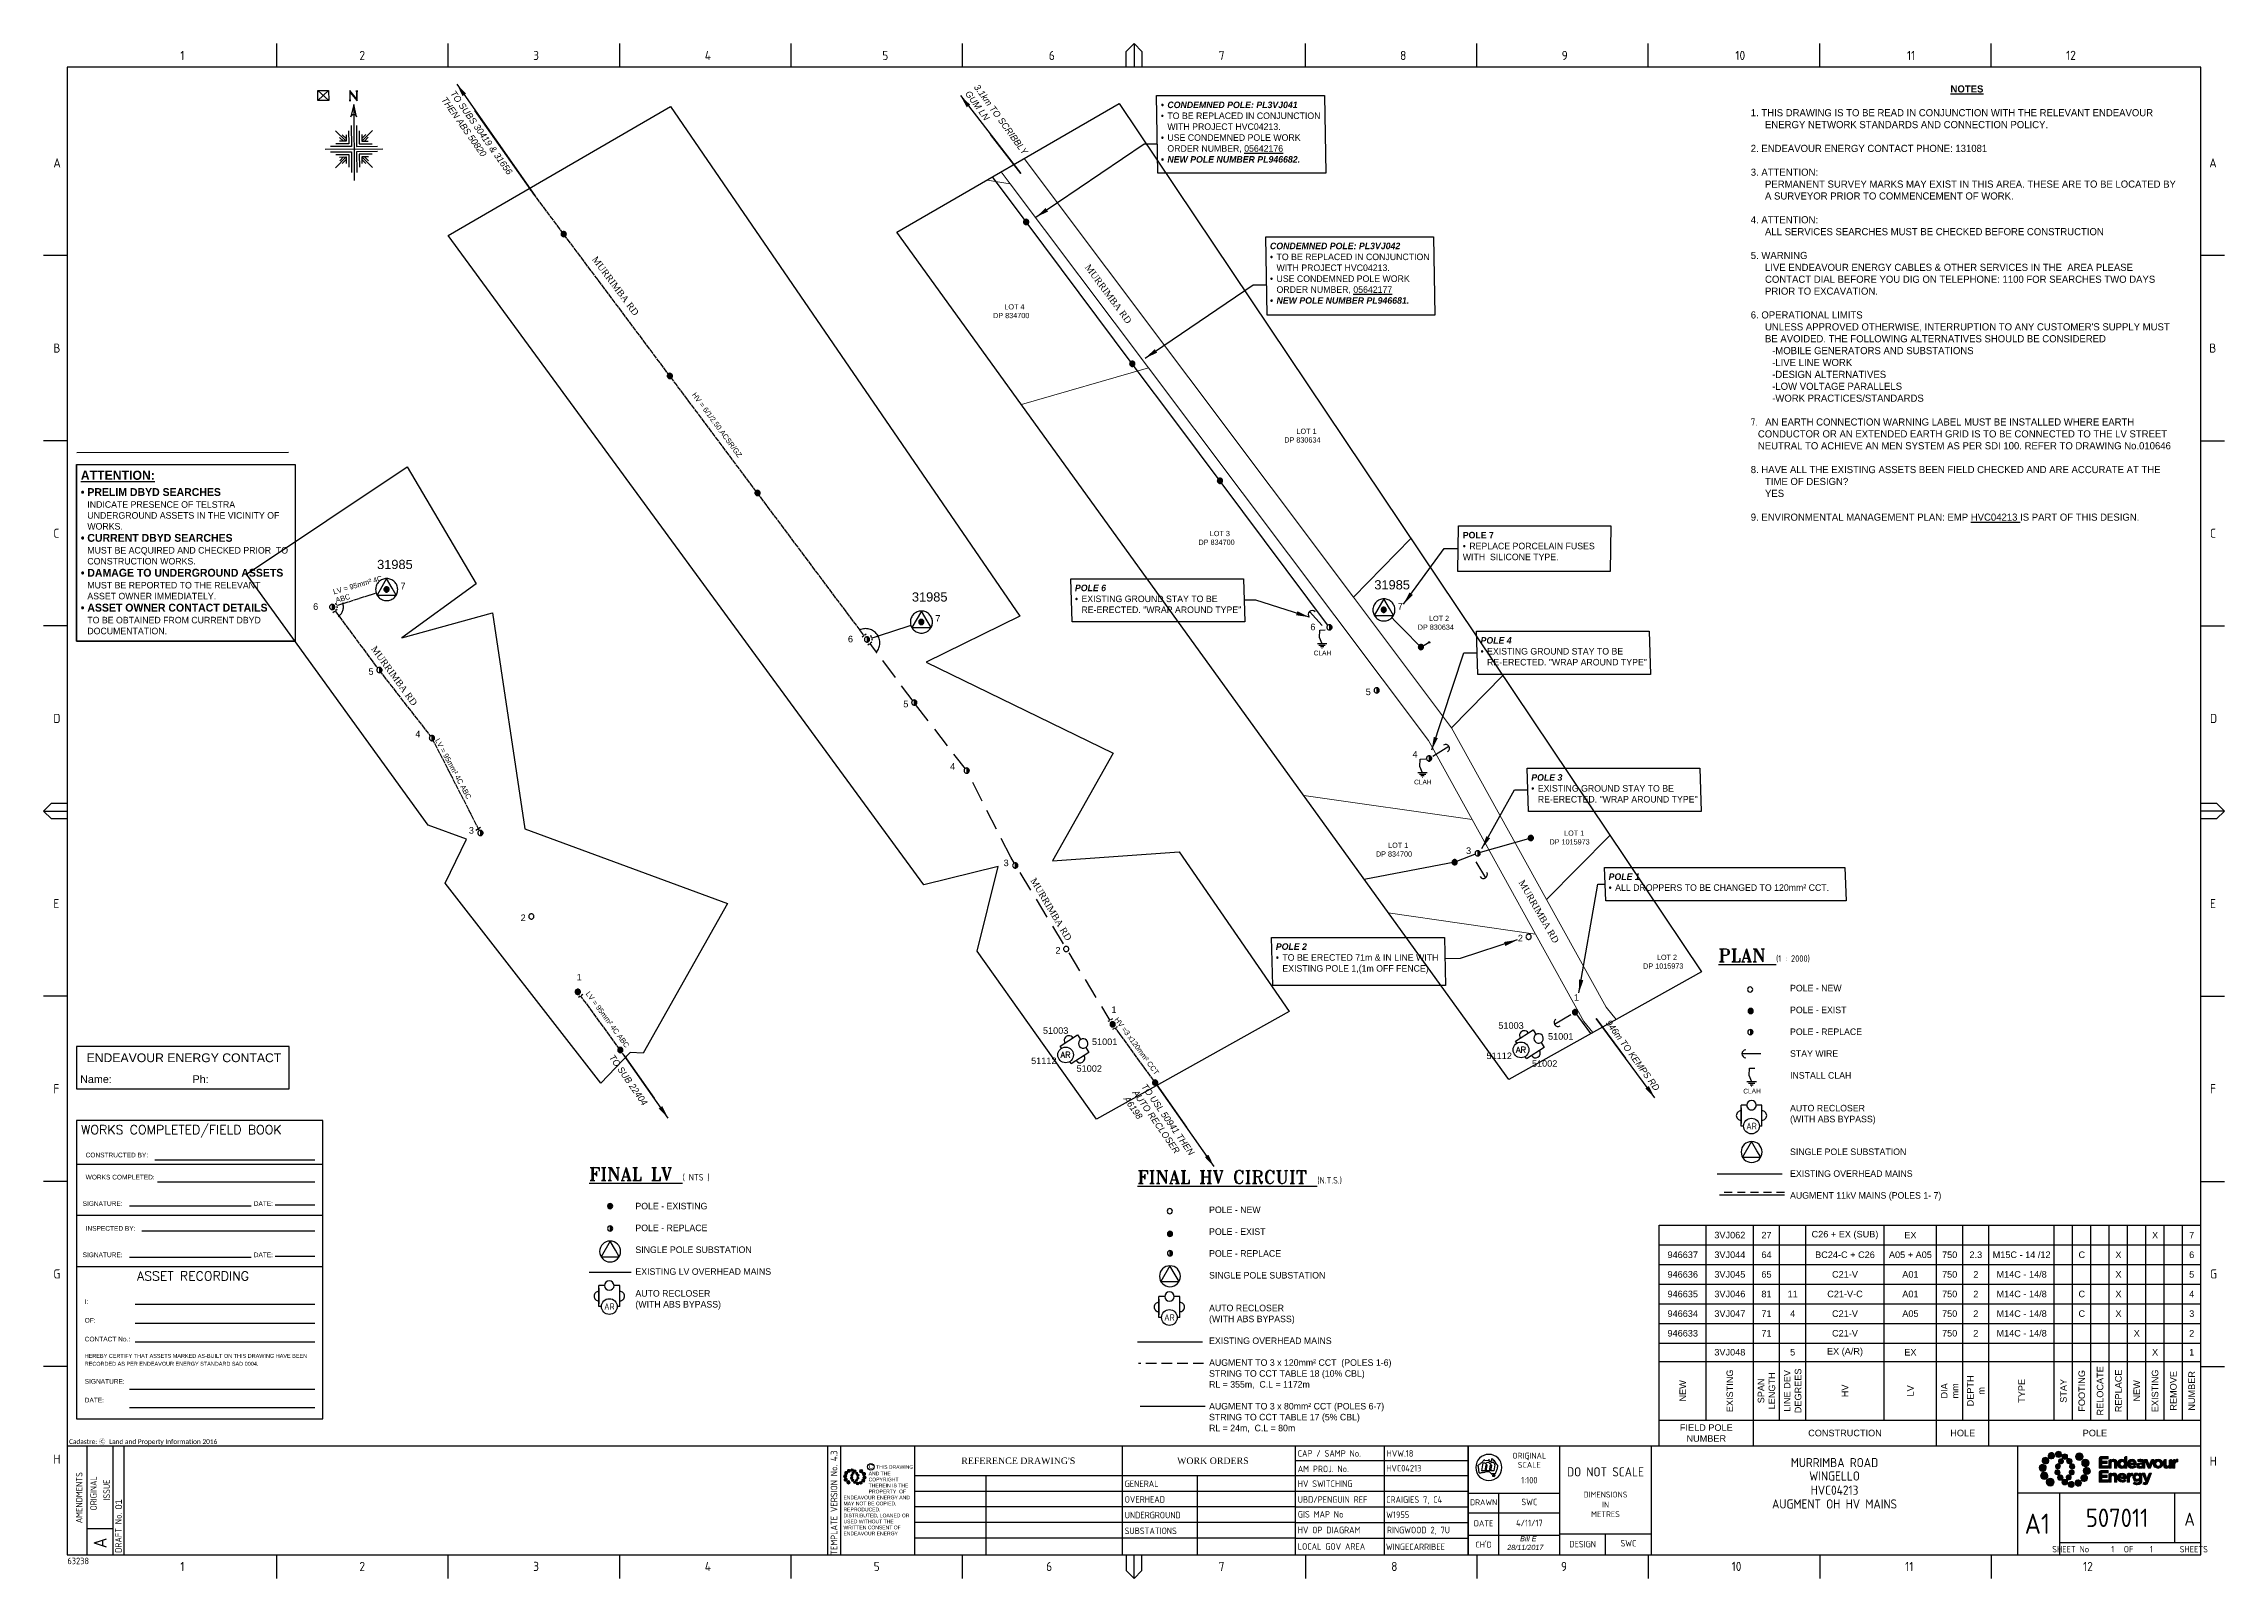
# Paper-space layout 'A1' of a CAD drawing. Header units: metres, sheet in millimetres. Extents: x -21 to 813, y -3 to 583.
# The model-space entities are those that its viewports show. They can reach past a viewport. Long polylines and large blocks are cut down to what shows.
import ezdxf
from ezdxf.enums import TextEntityAlignment as Align

# ---------------------------------------------------------------- set-up
doc = ezdxf.new("R2010")
doc.units = ezdxf.units.M
for name, pattern in [('Cable Exist OH', [1, 1, 0]), ('Cable Exist UG', [8.2, 4, -1.2, 1.8, -1.2]), ('Cable New OH', [6, 4, -2]), ('Dash', [5, 3, -2])]:
    doc.linetypes.add(name, pattern=pattern)
doc.layers.get('0').update_dxf_attribs({"color": 6})
for name, color, linetype in [('_User_HV_Exist', 7, 'Continuous'), ('_User_LV_Exist', 7, 'Continuous'), ('Equip_LV_NEW', 2, 'Continuous'), ('Mains_HV_EXT', 7, 'Continuous'), ('Mains_HV_NEW', 2, 'Continuous'), ('Mains_HV_New_A33', 2, 'Continuous'), ('Mains_HV_New_A41', 2, 'Continuous'), ('Mains_HV_NEW_Hardwired', 2, 'Continuous'), ('Mains_LV_EXT', 7, 'Continuous'), ('Mains_LV_MOD', 3, 'Continuous'), ('Mains_LV_NEW', 2, 'Continuous'), ('Mains_LV_NEW_Hardwired', 2, 'Continuous'), ('Notes', 7, 'Continuous'), ('Notes_SP_MISC', 7, 'Continuous'), ('OH_Details_SP_MISC', 7, 'Continuous'), ('Services_SP_EXT', 7, 'Continuous'), ('Sub_SP_TR_HV_LV_EXT', 7, 'Continuous'), ('SupportsOH_SP_TR_HV_LV_SL_EXT', 7, 'Continuous'), ('SupportsOH_SP_TR_HV_LV_SL_NEW', 2, 'Continuous'), ('SupportsUG_SP_EXT', 7, 'Continuous')]:
    doc.layers.add(name, color=color, linetype=linetype)
doc.layers.add('Cadastre Land Parcels_SP_EXT', color=9, linetype='Continuous', lineweight=5)
doc.layers.add('Cadastre Roads_SP_EXT', color=9, linetype='Continuous', lineweight=5)
doc.layers.add('Viewports', color=6, linetype='Continuous', plot=False)
doc.styles.add('ARIAL', font='arial.ttf', dxfattribs={"height": 2})
doc.styles.add('Elec', font='romand__.ttf')
doc.styles.add('iecARIAL', font='arial.ttf', dxfattribs={"height": 2})
doc.styles.add('iecISOCP', font='isocp.shx')
doc.styles.add('iecNAME', font='times.ttf')
doc.styles.add('iecRoadName', font='arial.ttf', dxfattribs={"height": 3.5})
doc.styles.add('IECSYMBOL1', font='isocp.shx')
doc.styles.add('iecTimesNewRoman', font='times.ttf')
doc.styles.add('ieISOCP', font='isocp.shx')
doc.styles.add('IESYMBOL1', font='isocp.shx')
doc.styles.add('POLE_LABEL', font='arial.ttf')
doc.styles.get("Standard").update_dxf_attribs({"font": 'arial.ttf'})
doc.linetypes.add('Cable 1A', pattern='A,7,-3,["/",Standard,S=1.5,R=0,X=-1.8,Y=-0.7],-0.001', length=10.001)
doc.dimstyles.new('IEC Standard', dxfattribs={"dimtxt": 2.5, "dimasz": 2.5, "dimexe": 1.25, "dimexo": 0.625, "dimtad": 1, "dimtxsty": 'ieISOCP', "dimcen": 2.5, "dimadec": 0, "dimazin": 0, "dimtfac": 1, "dimtmove": 0, "dimatfit": 3, "dimfxl": 1, "dimarcsym": 0})

psp = doc.layouts.new('A1')

# ---------------------------------------------------------------- texts
at = {"layer": 'Notes', "linetype": 'Continuous', "style": 'iecNAME'}
for rotation, p in [(306.72691, (188.86, 500.95)), (306.5749, (377.23, 497.92)), (305.98379, (104.47, 352.09)), (300.82501, (356.43, 263.65)), (299.96627, (542.98, 262.92))]:
    psp.add_text('MURRIMBA RD ', height=2.5, rotation=rotation, dxfattribs=at).set_placement(p)
at = {"layer": 'Notes', "color": 0, "linetype": 'ByBlock', "char_height": 2.5011, "attachment_point": 1, "style": 'IECSYMBOL1'}
for s, insert, width, rotation in [('{\\fStylus BT|b0|i1|c0|p34;3.1km TO SCRIBBLY \\PGUM LN\\P}', (336.85, 568.16), 50.1239, 305.95934), ('{\\fStylus BT|b0|i1|c0|p34;TO SUBS 30419 & 31656 THEN ABS 50820}', (136.74, 565.76), 47.0758, 305.20886), ('{\\fStylus BT|b0|i1|c0|p34;946m TO KEMPS RD}', (578.25, 210.63), 48.1105, 305.95934), ('{\\fStylus BT|b0|i1|c0|p34;TO SUB 22404}', (197.45, 197.42), 37.4152, 304.87692), ('{\\fStylus BT|b0|i1|c0|p34;TO USL 50941 THEN AUTO RECLOSER A6198}', (400.89, 186.29), 37.4152, 304.87692)]:
    psp.add_mtext(s, dxfattribs=dict(at, insert=insert, width=width, rotation=rotation))
at = {"layer": 'Notes', "lineweight": -3, "insert": (631.81, 567.45), "char_height": 2.72643, "width": 163.341, "attachment_point": 1}
psp.add_mtext("\\pi76.34;{\\fStylus BT|b1|i0|c0|p34;\\LNOTES\\P\\P\\pi-5.4529,l5.4529;\\fStylus BT|b0|i0|c0|p34;\\l1. THIS DRAWING IS TO BE READ IN CONJUNCTION WITH THE RELEVANT ENDEAVOUR ENERGY NETWORK STANDARDS AND CONNECTION POLICY.\\P\\pi0,l0;\\P2. ENDEAVOUR ENERGY CONTACT PHONE: 131081\\P\\P3. ATTENTION:\\P\\pl5.4529;PERMANENT SURVEY MARKS MAY EXIST IN THIS AREA. THESE ARE TO BE LOCATED BY A SURVEYOR PRIOR TO COMMENCEMENT OF WORK.\\P\\pl0;\\P4. ATTENTION:\\P\\pl5.4529;ALL SERVICES SEARCHES MUST BE CHECKED BEFORE CONSTRUCTION\\P\\pl0;\\P5. WARNING\\P\\pl5.4529;LIVE ENDEAVOUR ENERGY CABLES & OTHER SERVICES IN THE  AREA PLEASE CONTACT DIAL BEFORE YOU DIG ON TELEPHONE: 1100 FOR SEARCHES TWO DAYS PRIOR TO EXCAVATION.\\P\\pl0;\\P6. OPERATIONAL LIMITS\\P\\pl5.4529;UNLESS APPROVED OTHERWISE, INTERRUPTION TO ANY CUSTOMER'S SUPPLY MUST BE AVOIDED. THE FOLLOWING ALTERNATIVES SHOULD BE CONSIDERED\\P\\pi8.1793,l0;-MOBILE GENERATORS AND SUBSTATIONS\\P-LIVE LINE WORK\\P-DESIGN ALTERNATIVES\\P-LOW VOLTAGE PARALLELS\\P-WORK PRACTICES/STANDARDS\\P\\P\\pi-2.7264,l2.7264;\\Fisocp|c0;\\C7;7.  \\fStylus BT|b0|i0|c0|p34;AN EARTH CONNECTION WARNING LABEL MUST BE INSTALLED WHERE EARTH CONDUCTOR OR AN EXTENDED EARTH GRID IS TO BE CONNECTED TO THE LV STREET NEUTRAL TO ACHIEVE AN MEN SYSTEM AS PER SDI 100. REFER TO DRAWING No.010646\\C256;\\P\\pi8.1793,l0;\\P\\pi-5.4529,l5.4529;8. HAVE ALL THE EXISTING ASSETS BEEN FIELD CHECKED AND ARE ACCURATE AT THE TIME OF DESIGN?    \\P\\pi5.4529,l0;YES \\P\\pi0;\\P9. ENVIRONMENTAL MANAGEMENT PLAN: EMP\\L HVC04213 \\lIS PART OF THIS DESIGN.}", dxfattribs=at)
at = {"layer": 'Notes', "char_height": 2.5, "attachment_point": 1}
for s, insert, width in [('\\pi-2.5,l2.5,t2.5,7.5,12.5,15;{\\fSymbol|b1|i1|c2|p18;\\C2;·^I\\fStylus BT|b1|i1|c0|p34;CONDEMNED POLE: PL3VJ041\\P\\fSymbol|b0|i0|c2|p18;\\C256;·^I\\fStylus BT|b0|i0|c0|p34;TO BE REPLACED IN CONJUNCTION \\P\\pi0,t7.5,12.5,15;WITH PROJECT HVC04213.\\P\\pi-2.5,t2.5,7.5,12.5,15;\\fSymbol|b0|i0|c2|p18;·^I\\fStylus BT|b0|i0|c0|p34;USE CONDEMNED POLE WORK \\P\\pi0,t7.5,12.5,15;ORDER NUMBER,\\L 05642176\\P\\pi-2.5,t2.5,7.5,12.5,15;\\fSymbol|b1|i1|c2|p18;\\l\\C2;·^I\\fStylus BT|b1|i1|c0|p34;NEW POLE NUMBER PL946682.}', (406.38, 561.25), 64.3978), ('\\pi-2.5,l2.5,t7.5,12.5,15;{\\fStylus BT|b1|i1|c0|p34;\\C2;CONDEMNED POLE: PL3VJ042\\P\\pt2.5,7.5,12.5,15;\\fSymbol|b0|i0|c2|p18;\\C256;·^I\\fStylus BT|b0|i0|c0|p34;TO BE REPLACED IN CONJUNCTION \\P\\pi0,t7.5,12.5,15;WITH PROJECT HVC04213.\\P\\pi-2.5,t2.5,7.5,12.5,15;\\fSymbol|b0|i0|c2|p18;·^I\\fStylus BT|b0|i0|c0|p34;USE CONDEMNED POLE WORK \\P\\pi0,t7.5,12.5,15;ORDER NUMBER,\\L 05642177\\P\\pi-2.5,t2.5,7.5,12.5,15;\\fSymbol|b1|i1|c2|p18;\\l\\C2;·^I\\fStylus BT|b1|i1|c0|p34;NEW POLE NUMBER PL946681.}', (448.09, 507.34), 64.3978), ('{\\fStylus BT|b1|i0|c0|p34;\\H1.4x;\\L\\C1;ATTENTION:\\H0.7143x;\\l\\C2;\\P\\H0.2x;\\P\\pi-2.5,l2.5,t2.5,7.5;\\fSymbol|b1|i0|c2|p18;\\H6x;·^I\\fStylus BT|b1|i0|c0|p34;PRELIM DBYD SEARCHES\\fStylus BT|b0|i0|c0|p34;\\H0.8333x; \\P\\pi0,tz;INDICATE PRESENCE OF TELSTRA UNDERGROUND ASSETS IN THE VICINITY OF WORKS.\\P\\pi-2.5,t2.5,7.5;\\fSymbol|b1|i0|c2|p18;\\H1.2x;·^I\\fStylus BT|b1|i0|c0|p34;CURRENT DBYD SEARCHES\\fStylus BT|b0|i0|c0|p34;\\H0.8333x; \\P\\pi0,t0,2.5,10;MUST BE ACQUIRED AND CHECKED PRIOR  TO CONSTRUCTION WORKS.\\P\\pi-2.5,t2.5,7.5;\\fSymbol|b1|i0|c2|p18;\\H1.2x;·^I\\fStylus BT|b1|i0|c0|p34;DAMAGE TO UNDERGROUND ASSETS\\fStylus BT|b0|i0|c0|p34;\\H0.8333x; \\P\\pi0,t7.5;MUST BE REPORTED TO THE RELEVANT \\PASSET OWNER IMMEDIATELY.\\P\\pi-2.5,t2.5,7.5;\\fSymbol|b1|i0|c2|p18;\\H1.2x;·^I\\fStylus BT|b1|i0|c0|p34;ASSET OWNER CONTACT DETAILS\\fStylus BT|b0|i0|c0|p34;\\H0.8332x;\\P\\pi0,tz;TO BE OBTAINED FROM CURRENT DBYD DOCUMENTATION.}', (-6.34, 420.22), 79.2846), ('\\pt7.5;{\\fStylus BT|b1|i0|c0|p34;\\C2;POLE 7\\fStylus BT|b0|i0|c0|p34;\\P\\pt2.5,7.5;\\fSymbol|b0|i0|c2|p18;\\C256;·^I\\fStylus BT|b0|i0|c0|p34;REPLACE PORCELAIN FUSES  WITH  SILICONE TYPE. }', (521.76, 396.85), 56.1897), ('\\pi-2.5,l2.5,t7.5,12.5,15;{\\fStylus BT|b1|i1|c0|p34;\\C2;POLE 6 \\P\\pt2.5,7.5,12.5,15;\\fSymbol|b0|i0|c2|p18;\\C256;·^I\\fStylus BT|b0|i0|c0|p34;EXISTING GROUND STAY TO BE \\P\\pi0,t7.5,12.5,15;RE-ERECTED. "WRAP AROUND TYPE"}', (373.55, 376.67), 64.3978), ('\\pi-2.5,l2.5,t7.5,12.5,15;{\\fStylus BT|b1|i1|c0|p34;\\C2;POLE 4 \\P\\pt2.5,7.5,12.5,15;\\fSymbol|b0|i0|c2|p18;\\C256;·^I\\fStylus BT|b0|i0|c0|p34;EXISTING GROUND STAY TO BE \\P\\pi0,t7.5,12.5,15;RE-ERECTED. "WRAP AROUND TYPE"}', (528.56, 356.63), 64.3978), ('\\pi-2.5,l2.5,t7.5,12.5,15;{\\fStylus BT|b1|i1|c0|p34;\\C2;POLE 3 \\P\\pt2.5,7.5,12.5,15;\\fSymbol|b0|i0|c2|p18;\\C256;·^I\\fStylus BT|b0|i0|c0|p34;EXISTING GROUND STAY TO BE \\P\\pi0,t7.5,12.5,15;RE-ERECTED. "WRAP AROUND TYPE"}', (547.94, 304.25), 64.3978), ('\\pi-2.5,l2.5,t7.5,12.5,15;{\\fStylus BT|b1|i1|c0|p34;\\C2;POLE 1 \\P\\pt2.5,7.5,12.5,15;\\fSymbol|b0|i0|c2|p18;\\C256;·^I\\fStylus BT|b0|i0|c0|p34;ALL DROPPERS TO BE CHANGED TO 120mm² CCT.\\P\\pt7.5,12.5,15; }', (577.5, 266.34), 90.5577), ('\\pi-2.5,l2.5,t7.5,12.5,15;{\\fStylus BT|b1|i1|c0|p34;\\C2;POLE 2 \\P\\pt2.5,7.5,12.5,15;\\fSymbol|b0|i0|c2|p18;\\C256;·^I\\fStylus BT|b0|i0|c0|p34;TO BE ERECTED 71m & IN LINE WITH \\P\\pi0,t7.5,12.5,15;EXISTING POLE 1,(1m OFF FENCE)}', (450.32, 239.63), 64.3978)]:
    psp.add_mtext(s, dxfattribs=dict(at, insert=insert, width=width))
at = {"layer": 'Notes', "color": 0, "linetype": 'ByBlock', "char_height": 2, "attachment_point": 1, "style": 'IECSYMBOL1'}
for s, insert in [('\\pi-3.8053;{\\fStylus BT|b0|i0|c0|p34;\\C252;LOT 4\\P\\pi-8.1164;DP 834700}', (350.4, 483.83)), ('\\pi-3.4392;{\\fStylus BT|b0|i0|c0|p34;\\C252;LOT 1\\P\\pi-8.0805;DP 830634}', (461.65, 436.29)), ('\\pi-3.7665;{\\fStylus BT|b0|i0|c0|p34;\\C252;LOT 3\\P\\pi-8.1164;DP 834700}', (428.88, 397.21)), ('\\pi-3.7723;{\\fStylus BT|b0|i0|c0|p34;\\C252;LOT 2\\P\\pi-8.0805;DP 830634}', (512.63, 364.76)), ('\\pi-3.4392;{\\fStylus BT|b0|i0|c0|p34;\\C252;LOT 1\\P\\pi-8.1164;DP 834700}', (496.69, 278.09)), ('\\pi-3.4392;{\\fStylus BT|b0|i0|c0|p34;\\C252;LOT 1\\P\\pi-9.0344;DP 1015973}', (563.93, 282.72)), ('\\pi-3.7723;{\\fStylus BT|b0|i0|c0|p34;\\C252;LOT 2\\P\\pi-9.0344;DP 1015973}', (599.73, 235.27))]:
    psp.add_mtext(s, dxfattribs=dict(at, insert=insert))
at = {"layer": 'Notes', "lineweight": -3, "char_height": 2, "attachment_point": 1, "style": 'iecARIAL'}
for s, insert, width, rotation in [('\\A1;{\\fStylus BT|b0|i0|c0|p34;\\C7;HV = 6/1/2.50.ACSR/GZ}', (228.72, 450.37), 45.6631, 306.33856), ('\\A1;{\\fStylus BT|b0|i0|c0|p34;\\C7;LV = 95mm² 4C ABC}', (89.85, 374.85), 20.8365, 16.00244), ('\\A1;{\\fStylus BT|b0|i0|c0|p34;\\C7;LV = 95mm² 4C ABC}', (130.71, 318.18), 45.6631, 298.43847), ('\\A1;{\\fStylus BT|b0|i0|c0|p34;\\C7;LV = 95mm² 4C ABC}', (188.08, 221.53), 32.5001, 306.35927), ('\\A1;{\\fStylus BT|b0|i0|c0|p34;\\C7;HV =3 x120mm² CCT}', (390.16, 211.64), 45.6631, 306.33856)]:
    psp.add_mtext(s, dxfattribs=dict(at, insert=insert, width=width, rotation=rotation))
at = {"layer": 'Notes', "color": 0, "linetype": 'ByBlock', "attachment_point": 1, "style": 'IECSYMBOL1'}
for s, insert, char_height, width in [('{\\Fromant|c0;\\L\\C2;PLAN\\Fisocp|c0;\\H0.7001x;\\l  \\H0.7144x;\\C7;(1 : 2000)\\P\\P                         }', (619.47, 237.55), 5, 48.2436), ('{\\fStylus BT|b0|i0|c0|p34;POLE - NEW\\P\\PPOLE - EXIST\\P\\PPOLE - REPLACE\\P\\PSTAY WIRE\\P\\PINSTALL CLAH\\P\\P\\PAUTO RECLOSER\\P(WITH ABS BYPASS)\\P\\P\\PSINGLE POLE SUBSTATION\\P\\PEXISTING OVERHEAD MAINS\\P\\P\\A1;\\C256;AUGMENT 11kV MAINS (POLES 1- 7)}', (646.83, 223.77), 2.5011, 141.7861), ('{\\Fromant|c0;\\L\\C2;FINAL LV\\Fisocp|c0;\\H0.7001x;\\l  \\H0.7144x;\\C7;( NTS )\\P\\P                         }', (187.92, 153.98), 5, 107.8186), ('{\\Fromant|c0;\\L\\C2;FINAL HV CIRCUIT\\Fisocp|c0;\\H0.7001x;\\l  \\H0.7144x;\\C7;(N.T.S.)\\P\\P                         }', (397.46, 152.84), 5, 91.5), ('{\\fStylus BT|b0|i0|c0|p34;POLE - EXISTING\\P\\PPOLE - REPLACE\\P\\PSINGLE POLE SUBSTATION\\P\\PEXISTING LV OVERHEAD MAINS\\P\\PAUTO RECLOSER\\P(WITH ABS BYPASS)}', (205.6, 140.48), 2.5011, 91.4414), ('{\\fStylus BT|b0|i0|c0|p34;POLE - NEW\\P\\PPOLE - EXIST\\P\\PPOLE - REPLACE\\P\\PSINGLE POLE SUBSTATION\\P\\P\\PAUTO RECLOSER\\P(WITH ABS BYPASS)\\P\\PEXISTING OVERHEAD MAINS\\P\\P\\A1;\\C256;AUGMENT TO 3 x 120mm² CCT  (POLES 1-6)\\PSTRING TO CCT TABLE 18 (10% CBL)\\PRL = 355m,  C.L = 1172m \\P\\PAUGMENT TO 3 x 80mm² CCT (POLES 6-7)\\PSTRING TO CCT TABLE 17 (5% CBL)\\PRL = 24m,  C.L = 80m }', (424.82, 139.06), 2.5011, 141.7861)]:
    psp.add_mtext(s, dxfattribs=dict(at, insert=insert, char_height=char_height, width=width))
at = {"layer": 'Notes', "color": 7, "linetype": 'Cable Exist UG', "char_height": 2.5, "attachment_point": 1}
for s, insert in [('51003', (535.35, 209.46)), ('51003', (361.32, 207.54)), ('51001', (380.05, 203.26)), ('51001', (554.34, 205.31)), ('51112', (356.81, 195.98)), ('51002', (374.17, 193.04)), ('51112', (530.84, 197.9)), ('51002', (548.19, 194.96))]:
    psp.add_mtext_dynamic_manual_height_columns(s, width=16.3344, gutter_width=4, heights=[0], dxfattribs=dict(at, insert=insert))
at = {"layer": 'Notes', "color": 7, "linetype": 'Continuous', "ltscale": 4, "char_height": 2.3, "attachment_point": 5}
for insert in [(544.02, 198.91), (370, 196.99)]:
    psp.add_mtext_dynamic_manual_height_columns('{\\Fsimplex|c0;AR}', width=7.3216, gutter_width=4, heights=[0], dxfattribs=dict(at, insert=insert))
at = {"layer": 'Notes', "insert": (536.01, 13.14), "char_height": 2, "attachment_point": 1}
psp.add_mtext_dynamic_manual_height_columns('\\A1;\\pi7.6553;{\\fEucrosiaUPC|b0|i1|c0|p18;Bill E\\P\\pi2.7427;28/11/2017}', width=22.5427, gutter_width=4, heights=[0], dxfattribs=at)
at = {"layer": 'Notes_SP_MISC', "insert": (464.78, 351.45), "char_height": 1.8, "attachment_point": 1, "style": 'iecRoadName'}
psp.add_mtext_dynamic_manual_height_columns('CLAH', width=9.1594, gutter_width=17.5, heights=[0], dxfattribs=at)

msp = doc.modelspace()

# ---------------------------------------------------------------- texts
at = {"layer": 'Cadastre Land Parcels_SP_EXT'}
for s, p in [('487', (238746.4, 6158751.1)), ('521', (238702.3, 6158424.5)), ('535', (238752.6, 6158302.3)), ('534', (238581.3, 6158222.7))]:
    msp.add_text(s, height=1.8, dxfattribs=at).set_placement(p)

# ---------------------------------------------------------------- blocks, each defined once
blk = doc.blocks.new('A$C30A46249')
at = {"color": 7, "lineweight": -3, "insert": (6.92, 4.97), "char_height": 1.79, "attachment_point": 7, "line_spacing_factor": 1.2}
blk.add_mtext('{\\fCalibri|b0|i0|c0|p34;\\C256;Cadastre: \\fMS Gothic|b0|i0|c128|p49;\\C250;\\c2236962;Ⓒ\\fMS Gothic|b0|i0|c0|p49; \\fCalibri|b0|i0|c0|p34;\\C256;Land and Property Information 2016}', dxfattribs=at)
blk = doc.blocks.new('EE_LOGO_SMALL')
at = {"layer": 'Notes'}
h = blk.add_hatch(color=256, dxfattribs=at)
edge = h.paths.add_edge_path()
edge.add_spline(control_points=[(-8.4, 2), (-9.2, 2), (-9.8, 1.4), (-9.8, 0.7), (-9.9, -0.1), (-9.3, -0.7), (-8.6, -0.8), (-7.8, -0.8), (-7.2, -0.2), (-7.1, 0.5), (-7.1, 1.3), (-7.7, 1.9), (-8.4, 2)], knot_values=[0, 0, 0, 0, 1, 1, 1, 2, 2, 2, 3, 3, 3, 4, 4, 4, 4], degree=3, periodic=0)
h = blk.add_hatch(color=256, dxfattribs=at)
edge = h.paths.add_edge_path()
edge.add_spline(control_points=[(-6.8, 4.5), (-7.4, 4.8), (-8.2, 4.6), (-8.6, 4), (-8.9, 3.4), (-8.7, 2.6), (-8.1, 2.2), (-7.5, 1.9), (-6.7, 2.1), (-6.3, 2.7), (-6, 3.3), (-6.2, 4.1), (-6.8, 4.5)], knot_values=[0, 0, 0, 0, 1, 1, 1, 2, 2, 2, 3, 3, 3, 4, 4, 4, 4], degree=3, periodic=0)
h = blk.add_hatch(color=256, dxfattribs=at)
edge = h.paths.add_edge_path()
edge.add_spline(control_points=[(-4.2, 5.9), (-4.6, 6.5), (-5.3, 6.6), (-5.9, 6.3), (-6.4, 5.9), (-6.6, 5.1), (-6.2, 4.6), (-5.9, 4), (-5.1, 3.8), (-4.6, 4.2), (-4, 4.6), (-3.8, 5.3), (-4.2, 5.9)], knot_values=[0, 0, 0, 0, 1, 1, 1, 2, 2, 2, 3, 3, 3, 4, 4, 4, 4], degree=3, periodic=0)
h = blk.add_hatch(color=256, dxfattribs=at)
edge = h.paths.add_edge_path()
edge.add_spline(control_points=[(-1.3, 5.9), (-1.4, 6.5), (-2, 7), (-2.6, 6.9), (-3.3, 6.9), (-3.7, 6.3), (-3.7, 5.6), (-3.6, 5), (-3, 4.5), (-2.4, 4.6), (-1.7, 4.7), (-1.3, 5.2), (-1.3, 5.9)], knot_values=[0, 0, 0, 0, 1, 1, 1, 2, 2, 2, 3, 3, 3, 4, 4, 4, 4], degree=3, periodic=0)
h = blk.add_hatch(color=256, dxfattribs=at)
edge = h.paths.add_edge_path()
edge.add_spline(control_points=[(-2.5, 2.1), (-3, 2.2), (-3.5, 1.9), (-3.6, 1.3), (-3.7, 0.8), (-3.4, 0.3), (-2.9, 0.2), (-2.4, 0.1), (-1.9, 0.4), (-1.8, 0.9), (-1.7, 1.5), (-2, 2), (-2.5, 2.1)], knot_values=[0, 0, 0, 0, 1, 1, 1, 2, 2, 2, 3, 3, 3, 4, 4, 4, 4], degree=3, periodic=0)
h = blk.add_hatch(color=256, dxfattribs=at)
edge = h.paths.add_edge_path()
edge.add_spline(control_points=[(1, 4.9), (1, 4.3), (0.5, 3.8), (-0.1, 3.8), (-0.7, 3.8), (-1.2, 4.3), (-1.2, 4.9), (-1.2, 5.5), (-0.7, 6), (-0.1, 6), (0.5, 6), (1, 5.5), (1, 4.9)], knot_values=[0, 0, 0, 0, 1, 1, 1, 2, 2, 2, 3, 3, 3, 4, 4, 4, 4], degree=3, periodic=0)
edge = h.paths.add_edge_path()
edge.add_spline(control_points=[(-1.4, 4), (-1.9, 4.1), (-2.4, 3.8), (-2.5, 3.3), (-2.6, 2.7), (-2.3, 2.2), (-1.8, 2.1), (-1.3, 2), (-0.7, 2.3), (-0.6, 2.9), (-0.5, 3.4), (-0.9, 3.9), (-1.4, 4)], knot_values=[0, 0, 0, 0, 1, 1, 1, 2, 2, 2, 3, 3, 3, 4, 4, 4, 4], degree=3, periodic=0)
h = blk.add_hatch(color=256, dxfattribs=at)
edge = h.paths.add_edge_path()
edge.add_spline(control_points=[(2.3, 2.4), (2.8, 2.8), (2.8, 3.4), (2.4, 3.9), (2, 4.3), (1.4, 4.3), (0.9, 3.9), (0.5, 3.6), (0.5, 2.9), (0.9, 2.5), (1.2, 2), (1.9, 2), (2.3, 2.4)], knot_values=[0, 0, 0, 0, 1, 1, 1, 2, 2, 2, 3, 3, 3, 4, 4, 4, 4], degree=3, periodic=0)
edge = h.paths.add_edge_path()
edge.add_spline(control_points=[(1, 4.9), (1, 4.3), (0.5, 3.8), (-0.1, 3.8), (-0.7, 3.8), (-1.2, 4.3), (-1.2, 4.9), (-1.2, 5.5), (-0.7, 6), (-0.1, 6), (0.5, 6), (1, 5.5), (1, 4.9)], knot_values=[0, 0, 0, 0, 1, 1, 1, 2, 2, 2, 3, 3, 3, 4, 4, 4, 4], degree=3, periodic=0)
h = blk.add_hatch(color=256, dxfattribs=at)
edge = h.paths.add_edge_path()
edge.add_spline(control_points=[(1, 4.9), (1, 4.3), (0.5, 3.8), (-0.1, 3.8), (-0.7, 3.8), (-1.2, 4.3), (-1.2, 4.9), (-1.2, 5.5), (-0.7, 6), (-0.1, 6), (0.5, 6), (1, 5.5), (1, 4.9)], knot_values=[0, 0, 0, 0, 1, 1, 1, 2, 2, 2, 3, 3, 3, 4, 4, 4, 4], degree=3, periodic=0)
edge = h.paths.add_edge_path(flags=16)
edge.add_spline(control_points=[(1, 4.9), (1, 4.3), (0.5, 3.8), (-0.1, 3.8), (-0.7, 3.8), (-1.2, 4.3), (-1.2, 4.9), (-1.2, 5.5), (-0.7, 6), (-0.1, 6), (0.5, 6), (1, 5.5), (1, 4.9)], knot_values=[0, 0, 0, 0, 1, 1, 1, 2, 2, 2, 3, 3, 3, 4, 4, 4, 4], degree=3, periodic=0)
h = blk.add_hatch(color=256, dxfattribs=at)
edge = h.paths.add_edge_path()
edge.add_spline(control_points=[(3, 0.2), (3.5, 0.3), (3.8, 0.9), (3.7, 1.4), (3.6, 1.9), (3, 2.3), (2.5, 2.1), (1.9, 2), (1.6, 1.4), (1.8, 0.9), (1.9, 0.4), (2.5, 0.1), (3, 0.2)], knot_values=[0, 0, 0, 0, 1, 1, 1, 2, 2, 2, 3, 3, 3, 4, 4, 4, 4], degree=3, periodic=0)
h = blk.add_hatch(color=256, dxfattribs=at)
edge = h.paths.add_edge_path()
edge.add_spline(control_points=[(7, 4.9), (7, 4), (6.3, 3.4), (5.5, 3.4), (4.6, 3.4), (4, 4), (4, 4.9), (4, 5.7), (4.6, 6.4), (5.5, 6.4), (6.3, 6.4), (7, 5.7), (7, 4.9)], knot_values=[0, 0, 0, 0, 1, 1, 1, 2, 2, 2, 3, 3, 3, 4, 4, 4, 4], degree=3, periodic=0)
h = blk.add_hatch(color=256, dxfattribs=at)
edge = h.paths.add_edge_path()
edge.add_spline(control_points=[(8.4, 1.1), (9.1, 1.5), (9.4, 2.3), (9.1, 3), (8.8, 3.7), (7.9, 4.1), (7.2, 3.8), (6.5, 3.4), (6.2, 2.6), (6.5, 1.9), (6.8, 1.2), (7.7, 0.8), (8.4, 1.1)], knot_values=[0, 0, 0, 0, 1, 1, 1, 2, 2, 2, 3, 3, 3, 4, 4, 4, 4], degree=3, periodic=0)
h = blk.add_hatch(color=256, dxfattribs=at)
edge = h.paths.add_edge_path()
edge.add_spline(control_points=[(8.3, -1.9), (9, -1.9), (9.7, -1.4), (9.7, -0.6), (9.7, 0.1), (9.2, 0.8), (8.4, 0.8), (7.7, 0.8), (7, 0.3), (7, -0.5), (6.9, -1.2), (7.5, -1.9), (8.3, -1.9)], knot_values=[0, 0, 0, 0, 1, 1, 1, 2, 2, 2, 3, 3, 3, 4, 4, 4, 4], degree=3, periodic=0)
h = blk.add_hatch(color=256, dxfattribs=at)
edge = h.paths.add_edge_path()
edge.add_spline(control_points=[(-8.5, -1.1), (-9.2, -1.4), (-9.6, -2.3), (-9.3, -3), (-8.9, -3.7), (-8.1, -4), (-7.4, -3.7), (-6.7, -3.4), (-6.3, -2.5), (-6.6, -1.8), (-7, -1.1), (-7.8, -0.8), (-8.5, -1.1)], knot_values=[0, 0, 0, 0, 1, 1, 1, 2, 2, 2, 3, 3, 3, 4, 4, 4, 4], degree=3, periodic=0)
h = blk.add_hatch(color=256, dxfattribs=at)
edge = h.paths.add_edge_path()
edge.add_spline(control_points=[(-7.1, -4.8), (-7.1, -4), (-6.5, -3.3), (-5.6, -3.3), (-4.8, -3.3), (-4.1, -4), (-4.1, -4.8), (-4.1, -5.7), (-4.8, -6.3), (-5.6, -6.3), (-6.5, -6.3), (-7.1, -5.7), (-7.1, -4.8)], knot_values=[0, 0, 0, 0, 1, 1, 1, 2, 2, 2, 3, 3, 3, 4, 4, 4, 4], degree=3, periodic=0)
h = blk.add_hatch(color=256, dxfattribs=at)
edge = h.paths.add_edge_path()
edge.add_spline(control_points=[(-3.1, -0.2), (-3.7, -0.3), (-4, -0.8), (-3.8, -1.4), (-3.7, -1.9), (-3.2, -2.2), (-2.6, -2.1), (-2.1, -1.9), (-1.8, -1.4), (-1.9, -0.9), (-2.1, -0.3), (-2.6, 0), (-3.1, -0.2)], knot_values=[0, 0, 0, 0, 1, 1, 1, 2, 2, 2, 3, 3, 3, 4, 4, 4, 4], degree=3, periodic=0)
h = blk.add_hatch(color=256, dxfattribs=at)
edge = h.paths.add_edge_path()
edge.add_spline(control_points=[(-2.5, -2.3), (-2.9, -2.7), (-3, -3.4), (-2.6, -3.8), (-2.2, -4.2), (-1.5, -4.3), (-1.1, -3.9), (-0.7, -3.5), (-0.6, -2.8), (-1, -2.4), (-1.4, -2), (-2, -1.9), (-2.5, -2.3)], knot_values=[0, 0, 0, 0, 1, 1, 1, 2, 2, 2, 3, 3, 3, 4, 4, 4, 4], degree=3, periodic=0)
h = blk.add_hatch(color=256, dxfattribs=at)
edge = h.paths.add_edge_path()
edge.add_spline(control_points=[(-1.2, -4.8), (-1.2, -4.2), (-0.7, -3.7), (-0.1, -3.7), (0.5, -3.7), (1, -4.2), (1, -4.8), (1, -5.4), (0.5, -5.9), (-0.1, -5.9), (-0.7, -5.9), (-1.2, -5.4), (-1.2, -4.8)], knot_values=[0, 0, 0, 0, 1, 1, 1, 2, 2, 2, 3, 3, 3, 4, 4, 4, 4], degree=3, periodic=0)
h = blk.add_hatch(color=256, dxfattribs=at)
edge = h.paths.add_edge_path()
edge.add_spline(control_points=[(1.2, -3.9), (1.7, -4.1), (2.2, -3.7), (2.3, -3.2), (2.5, -2.7), (2.1, -2.2), (1.6, -2.1), (1.1, -2), (0.6, -2.3), (0.5, -2.8), (0.4, -3.3), (0.7, -3.8), (1.2, -3.9)], knot_values=[0, 0, 0, 0, 1, 1, 1, 2, 2, 2, 3, 3, 3, 4, 4, 4, 4], degree=3, periodic=0)
h = blk.add_hatch(color=256, dxfattribs=at)
edge = h.paths.add_edge_path()
edge.add_spline(control_points=[(1.2, -5.8), (1.3, -6.5), (1.8, -6.9), (2.5, -6.9), (3.1, -6.8), (3.6, -6.2), (3.5, -5.6), (3.4, -5), (2.9, -4.5), (2.2, -4.6), (1.6, -4.6), (1.1, -5.2), (1.2, -5.8)], knot_values=[0, 0, 0, 0, 1, 1, 1, 2, 2, 2, 3, 3, 3, 4, 4, 4, 4], degree=3, periodic=0)
h = blk.add_hatch(color=256, dxfattribs=at)
edge = h.paths.add_edge_path()
edge.add_spline(control_points=[(2.4, -2), (2.9, -2.1), (3.4, -1.8), (3.5, -1.3), (3.6, -0.8), (3.3, -0.3), (2.8, -0.2), (2.2, -0.1), (1.7, -0.4), (1.6, -0.9), (1.5, -1.4), (1.8, -1.9), (2.4, -2)], knot_values=[0, 0, 0, 0, 1, 1, 1, 2, 2, 2, 3, 3, 3, 4, 4, 4, 4], degree=3, periodic=0)
h = blk.add_hatch(color=256, dxfattribs=at)
edge = h.paths.add_edge_path()
edge.add_spline(control_points=[(4, -5.8), (4.4, -6.4), (5.2, -6.6), (5.7, -6.2), (6.3, -5.8), (6.5, -5.1), (6.1, -4.5), (5.7, -4), (5, -3.8), (4.4, -4.2), (3.8, -4.5), (3.7, -5.3), (4, -5.8)], knot_values=[0, 0, 0, 0, 1, 1, 1, 2, 2, 2, 3, 3, 3, 4, 4, 4, 4], degree=3, periodic=0)
h = blk.add_hatch(color=256, dxfattribs=at)
edge = h.paths.add_edge_path()
edge.add_spline(control_points=[(6.7, -4.4), (7.3, -4.8), (8.1, -4.6), (8.4, -4), (8.8, -3.3), (8.6, -2.6), (8, -2.2), (7.3, -1.8), (6.6, -2.1), (6.2, -2.7), (5.8, -3.3), (6, -4.1), (6.7, -4.4)], knot_values=[0, 0, 0, 0, 1, 1, 1, 2, 2, 2, 3, 3, 3, 4, 4, 4, 4], degree=3, periodic=0)
at = {"layer": 'Notes', "lineweight": 0}
for points in [[(1.8, 2.1), (1.8, 2.1)], [(-2, -2.1), (-2, -2.1)]]:
    blk.add_lwpolyline(points, dxfattribs=at)
for points in [[(-8.4, 2), (-9.2, 2), (-9.8, 1.4), (-9.8, 0.7), (-9.9, -0.1), (-9.3, -0.7), (-8.6, -0.8), (-7.8, -0.8), (-7.2, -0.2), (-7.1, 0.5), (-7.1, 1.3), (-7.7, 1.9), (-8.4, 2)], [(-6.8, 4.5), (-7.4, 4.8), (-8.2, 4.6), (-8.6, 4), (-8.9, 3.4), (-8.7, 2.6), (-8.1, 2.2), (-7.5, 1.9), (-6.7, 2.1), (-6.3, 2.7), (-6, 3.3), (-6.2, 4.1), (-6.8, 4.5)], [(-4.2, 5.9), (-4.6, 6.5), (-5.3, 6.6), (-5.9, 6.3), (-6.4, 5.9), (-6.6, 5.1), (-6.2, 4.6), (-5.9, 4), (-5.1, 3.8), (-4.6, 4.2), (-4, 4.6), (-3.8, 5.3), (-4.2, 5.9)], [(-1.3, 5.9), (-1.4, 6.5), (-2, 7), (-2.6, 6.9), (-3.3, 6.9), (-3.7, 6.3), (-3.7, 5.6), (-3.6, 5), (-3, 4.5), (-2.4, 4.6), (-1.7, 4.7), (-1.3, 5.2), (-1.3, 5.9)], [(-2.5, 2.1), (-3, 2.2), (-3.5, 1.9), (-3.6, 1.3), (-3.7, 0.8), (-3.4, 0.3), (-2.9, 0.2), (-2.4, 0.1), (-1.9, 0.4), (-1.8, 0.9), (-1.7, 1.5), (-2, 2), (-2.5, 2.1)], [(-1.4, 4), (-1.9, 4.1), (-2.4, 3.8), (-2.5, 3.3), (-2.6, 2.7), (-2.3, 2.2), (-1.8, 2.1), (-1.3, 2), (-0.7, 2.3), (-0.6, 2.9), (-0.5, 3.4), (-0.9, 3.9), (-1.4, 4)], [(1, 4.9), (1, 4.3), (0.5, 3.8), (-0.1, 3.8), (-0.7, 3.8), (-1.2, 4.3), (-1.2, 4.9), (-1.2, 5.5), (-0.7, 6), (-0.1, 6), (0.5, 6), (1, 5.5), (1, 4.9)], [(1, 4.9), (1, 4.3), (0.5, 3.8), (-0.1, 3.8), (-0.7, 3.8), (-1.2, 4.3), (-1.2, 4.9), (-1.2, 5.5), (-0.7, 6), (-0.1, 6), (0.5, 6), (1, 5.5), (1, 4.9)], [(2.3, 2.4), (2.8, 2.8), (2.8, 3.4), (2.4, 3.9), (2, 4.3), (1.4, 4.3), (0.9, 3.9), (0.5, 3.6), (0.5, 2.9), (0.9, 2.5), (1.2, 2), (1.9, 2), (2.3, 2.4)], [(3, 0.2), (3.5, 0.3), (3.8, 0.9), (3.7, 1.4), (3.6, 1.9), (3, 2.3), (2.5, 2.1), (1.9, 2), (1.6, 1.4), (1.8, 0.9), (1.9, 0.4), (2.5, 0.1), (3, 0.2)], [(7, 4.9), (7, 4), (6.3, 3.4), (5.5, 3.4), (4.6, 3.4), (4, 4), (4, 4.9), (4, 5.7), (4.6, 6.4), (5.5, 6.4), (6.3, 6.4), (7, 5.7), (7, 4.9)], [(8.4, 1.1), (9.1, 1.5), (9.4, 2.3), (9.1, 3), (8.8, 3.7), (7.9, 4.1), (7.2, 3.8), (6.5, 3.4), (6.2, 2.6), (6.5, 1.9), (6.8, 1.2), (7.7, 0.8), (8.4, 1.1)], [(8.3, -1.9), (9, -1.9), (9.7, -1.4), (9.7, -0.6), (9.7, 0.1), (9.2, 0.8), (8.4, 0.8), (7.7, 0.8), (7, 0.3), (7, -0.5), (6.9, -1.2), (7.5, -1.9), (8.3, -1.9)], [(-8.5, -1.1), (-9.2, -1.4), (-9.6, -2.3), (-9.3, -3), (-8.9, -3.7), (-8.1, -4), (-7.4, -3.7), (-6.7, -3.4), (-6.3, -2.5), (-6.6, -1.8), (-7, -1.1), (-7.8, -0.8), (-8.5, -1.1)], [(-7.1, -4.8), (-7.1, -4), (-6.5, -3.3), (-5.6, -3.3), (-4.8, -3.3), (-4.1, -4), (-4.1, -4.8), (-4.1, -5.7), (-4.8, -6.3), (-5.6, -6.3), (-6.5, -6.3), (-7.1, -5.7), (-7.1, -4.8)], [(-3.1, -0.2), (-3.7, -0.3), (-4, -0.8), (-3.8, -1.4), (-3.7, -1.9), (-3.2, -2.2), (-2.6, -2.1), (-2.1, -1.9), (-1.8, -1.4), (-1.9, -0.9), (-2.1, -0.3), (-2.6, 0), (-3.1, -0.2)], [(-2.5, -2.3), (-2.9, -2.7), (-3, -3.4), (-2.6, -3.8), (-2.2, -4.2), (-1.5, -4.3), (-1.1, -3.9), (-0.7, -3.5), (-0.6, -2.8), (-1, -2.4), (-1.4, -2), (-2, -1.9), (-2.5, -2.3)], [(-1.2, -4.8), (-1.2, -4.2), (-0.7, -3.7), (-0.1, -3.7), (0.5, -3.7), (1, -4.2), (1, -4.8), (1, -5.4), (0.5, -5.9), (-0.1, -5.9), (-0.7, -5.9), (-1.2, -5.4), (-1.2, -4.8)], [(1.2, -3.9), (1.7, -4.1), (2.2, -3.7), (2.3, -3.2), (2.5, -2.7), (2.1, -2.2), (1.6, -2.1), (1.1, -2), (0.6, -2.3), (0.5, -2.8), (0.4, -3.3), (0.7, -3.8), (1.2, -3.9)], [(1.2, -5.8), (1.3, -6.5), (1.8, -6.9), (2.5, -6.9), (3.1, -6.8), (3.6, -6.2), (3.5, -5.6), (3.4, -5), (2.9, -4.5), (2.2, -4.6), (1.6, -4.6), (1.1, -5.2), (1.2, -5.8)], [(2.4, -2), (2.9, -2.1), (3.4, -1.8), (3.5, -1.3), (3.6, -0.8), (3.3, -0.3), (2.8, -0.2), (2.2, -0.1), (1.7, -0.4), (1.6, -0.9), (1.5, -1.4), (1.8, -1.9), (2.4, -2)], [(4, -5.8), (4.4, -6.4), (5.2, -6.6), (5.7, -6.2), (6.3, -5.8), (6.5, -5.1), (6.1, -4.5), (5.7, -4), (5, -3.8), (4.4, -4.2), (3.8, -4.5), (3.7, -5.3), (4, -5.8)], [(6.7, -4.4), (7.3, -4.8), (8.1, -4.6), (8.4, -4), (8.8, -3.3), (8.6, -2.6), (8, -2.2), (7.3, -1.8), (6.6, -2.1), (6.2, -2.7), (5.8, -3.3), (6, -4.1), (6.7, -4.4)]]:
    blk.add_open_spline(points, degree=3, knots=[0, 0, 0, 0, 1, 1, 1, 2, 2, 2, 3, 3, 3, 4, 4, 4, 4], dxfattribs=at)
blk = doc.blocks.new('EE_COPYRIGHT_A1')
at = {"layer": 'Notes'}
blk.add_circle((9.53, -0.82), 1.15, dxfattribs=at)
at = {"xscale": 0.4, "yscale": 0.4, "zscale": 0.4}
blk.add_blockref('EE_LOGO_SMALL', (3.96, -4.29), dxfattribs=at)
at = {"layer": 'Notes', "insert": (0, 0), "char_height": 1.25, "width": 24.1208, "attachment_point": 1, "style": 'ARIAL'}
blk.add_mtext('\\pt8.75;               ^I{\\H1.2x;C } THIS DRAWING\\P\\pi-8.75,l8.75,t8.75,20;       ^IAND THE ^I\\P\\pi0,t8.75;COPYRIGHT\\P\\pi-8.75,t1.25,8.75;^I^ITHEREIN IS THE PROPERTY  OF \\P\\pi0,l0,t1.25;ENDEAVOUR ENERGY AND MAY NOT BE COPIED, REPRODUCED, DISTRIBUTED, LOANED OR USED WITHOUT THE WRITTEN CONSENT OF ENDEAVOUR ENERGY', dxfattribs=at)
blk = doc.blocks.new('EE_LOGO')
h = blk.add_hatch(color=7)
edge = h.paths.add_edge_path()
edge.add_spline(control_points=[(-25.34, 1.94), (-26.08, 1.98), (-26.72, 1.41), (-26.77, 0.66), (-26.81, -0.09), (-26.24, -0.72), (-25.49, -0.77), (-24.74, -0.81), (-24.1, -0.24), (-24.06, 0.51), (-24.02, 1.25), (-24.59, 1.89), (-25.34, 1.94)], knot_values=[0, 0, 0, 0, 1, 1, 1, 2, 2, 2, 3, 3, 3, 4, 4, 4, 4], degree=3, periodic=0)
h = blk.add_hatch(color=7)
edge = h.paths.add_edge_path()
edge.add_spline(control_points=[(-23.73, 4.46), (-24.34, 4.81), (-25.13, 4.61), (-25.49, 3.99), (-25.85, 3.38), (-25.64, 2.59), (-25.03, 2.23), (-24.41, 1.87), (-23.63, 2.08), (-23.27, 2.69), (-22.91, 3.31), (-23.12, 4.1), (-23.73, 4.46)], knot_values=[0, 0, 0, 0, 1, 1, 1, 2, 2, 2, 3, 3, 3, 4, 4, 4, 4], degree=3, periodic=0)
h = blk.add_hatch(color=7)
edge = h.paths.add_edge_path()
edge.add_spline(control_points=[(-21.12, 5.87), (-21.48, 6.44), (-22.24, 6.61), (-22.81, 6.24), (-23.37, 5.88), (-23.54, 5.12), (-23.17, 4.55), (-22.81, 3.98), (-22.05, 3.82), (-21.48, 4.19), (-20.92, 4.55), (-20.75, 5.31), (-21.12, 5.87)], knot_values=[0, 0, 0, 0, 1, 1, 1, 2, 2, 2, 3, 3, 3, 4, 4, 4, 4], degree=3, periodic=0)
h = blk.add_hatch(color=7)
edge = h.paths.add_edge_path()
edge.add_spline(control_points=[(-19.43, 2.06), (-19.94, 2.17), (-20.44, 1.84), (-20.55, 1.33), (-20.66, 0.82), (-20.34, 0.32), (-19.83, 0.21), (-19.32, 0.1), (-18.81, 0.42), (-18.71, 0.93), (-18.59, 1.44), (-18.92, 1.95), (-19.43, 2.06)], knot_values=[0, 0, 0, 0, 1, 1, 1, 2, 2, 2, 3, 3, 3, 4, 4, 4, 4], degree=3, periodic=0)
h = blk.add_hatch(color=7)
edge = h.paths.add_edge_path()
edge.add_spline(control_points=[(-18.27, 5.87), (-18.34, 6.5), (-18.91, 6.97), (-19.54, 6.9), (-20.18, 6.84), (-20.65, 6.27), (-20.58, 5.63), (-20.52, 4.99), (-19.95, 4.53), (-19.31, 4.59), (-18.67, 4.66), (-18.21, 5.23), (-18.27, 5.87)], knot_values=[0, 0, 0, 0, 1, 1, 1, 2, 2, 2, 3, 3, 3, 4, 4, 4, 4], degree=3, periodic=0)
h = blk.add_hatch(color=7)
edge = h.paths.add_edge_path()
edge.add_spline(control_points=[(-15.91, 4.86), (-15.91, 4.26), (-16.4, 3.77), (-17, 3.77), (-17.6, 3.77), (-18.08, 4.26), (-18.08, 4.86), (-18.08, 5.46), (-17.6, 5.95), (-17, 5.95), (-16.4, 5.95), (-15.91, 5.46), (-15.91, 4.86)], knot_values=[0, 0, 0, 0, 1, 1, 1, 2, 2, 2, 3, 3, 3, 4, 4, 4, 4], degree=3, periodic=0)
edge = h.paths.add_edge_path()
edge.add_spline(control_points=[(-18.29, 3.97), (-18.8, 4.08), (-19.3, 3.76), (-19.41, 3.25), (-19.52, 2.74), (-19.2, 2.23), (-18.69, 2.12), (-18.18, 2.01), (-17.67, 2.33), (-17.56, 2.84), (-17.45, 3.35), (-17.78, 3.86), (-18.29, 3.97)], knot_values=[0, 0, 0, 0, 1, 1, 1, 2, 2, 2, 3, 3, 3, 4, 4, 4, 4], degree=3, periodic=0)
h = blk.add_hatch(color=7)
edge = h.paths.add_edge_path()
edge.add_spline(control_points=[(-14.59, 2.36), (-14.16, 2.75), (-14.12, 3.41), (-14.51, 3.84), (-14.89, 4.27), (-15.55, 4.31), (-15.99, 3.93), (-16.42, 3.54), (-16.46, 2.88), (-16.07, 2.45), (-15.69, 2.01), (-15.02, 1.98), (-14.59, 2.36)], knot_values=[0, 0, 0, 0, 1, 1, 1, 2, 2, 2, 3, 3, 3, 4, 4, 4, 4], degree=3, periodic=0)
edge = h.paths.add_edge_path()
edge.add_spline(control_points=[(-15.91, 4.86), (-15.91, 4.26), (-16.4, 3.77), (-17, 3.77), (-17.6, 3.77), (-18.08, 4.26), (-18.08, 4.86), (-18.08, 5.46), (-17.6, 5.95), (-17, 5.95), (-16.4, 5.95), (-15.91, 5.46), (-15.91, 4.86)], knot_values=[0, 0, 0, 0, 1, 1, 1, 2, 2, 2, 3, 3, 3, 4, 4, 4, 4], degree=3, periodic=0)
h = blk.add_hatch(color=7)
edge = h.paths.add_edge_path()
edge.add_spline(control_points=[(-15.91, 4.86), (-15.91, 4.26), (-16.4, 3.77), (-17, 3.77), (-17.6, 3.77), (-18.08, 4.26), (-18.08, 4.86), (-18.08, 5.46), (-17.6, 5.95), (-17, 5.95), (-16.4, 5.95), (-15.91, 5.46), (-15.91, 4.86)], knot_values=[0, 0, 0, 0, 1, 1, 1, 2, 2, 2, 3, 3, 3, 4, 4, 4, 4], degree=3, periodic=0)
edge = h.paths.add_edge_path(flags=16)
edge.add_spline(control_points=[(-15.91, 4.86), (-15.91, 4.26), (-16.4, 3.77), (-17, 3.77), (-17.6, 3.77), (-18.08, 4.26), (-18.08, 4.86), (-18.08, 5.46), (-17.6, 5.95), (-17, 5.95), (-16.4, 5.95), (-15.91, 5.46), (-15.91, 4.86)], knot_values=[0, 0, 0, 0, 1, 1, 1, 2, 2, 2, 3, 3, 3, 4, 4, 4, 4], degree=3, periodic=0)
h = blk.add_hatch(color=7)
edge = h.paths.add_edge_path()
edge.add_spline(control_points=[(-13.94, 0.18), (-13.41, 0.32), (-13.09, 0.87), (-13.23, 1.4), (-13.37, 1.93), (-13.92, 2.25), (-14.45, 2.11), (-14.98, 1.97), (-15.3, 1.42), (-15.16, 0.89), (-15.02, 0.36), (-14.47, 0.04), (-13.94, 0.18)], knot_values=[0, 0, 0, 0, 1, 1, 1, 2, 2, 2, 3, 3, 3, 4, 4, 4, 4], degree=3, periodic=0)
h = blk.add_hatch(color=7)
edge = h.paths.add_edge_path()
edge.add_spline(control_points=[(-9.93, 4.86), (-9.93, 4.03), (-10.61, 3.35), (-11.44, 3.35), (-12.28, 3.35), (-12.95, 4.03), (-12.95, 4.86), (-12.95, 5.69), (-12.28, 6.37), (-11.44, 6.37), (-10.61, 6.37), (-9.93, 5.69), (-9.93, 4.86)], knot_values=[0, 0, 0, 0, 1, 1, 1, 2, 2, 2, 3, 3, 3, 4, 4, 4, 4], degree=3, periodic=0)
h = blk.add_hatch(color=7)
edge = h.paths.add_edge_path()
edge.add_spline(control_points=[(-8.55, 1.13), (-7.83, 1.45), (-7.5, 2.29), (-7.82, 3.01), (-8.14, 3.73), (-8.98, 4.06), (-9.7, 3.74), (-10.42, 3.42), (-10.75, 2.58), (-10.43, 1.86), (-10.11, 1.14), (-9.27, 0.81), (-8.55, 1.13)], knot_values=[0, 0, 0, 0, 1, 1, 1, 2, 2, 2, 3, 3, 3, 4, 4, 4, 4], degree=3, periodic=0)
h = blk.add_hatch(color=7)
edge = h.paths.add_edge_path()
edge.add_spline(control_points=[(-8.66, -1.92), (-7.91, -1.96), (-7.27, -1.39), (-7.23, -0.64), (-7.19, 0.1), (-7.76, 0.74), (-8.51, 0.78), (-9.25, 0.83), (-9.89, 0.26), (-9.94, -0.49), (-9.98, -1.24), (-9.41, -1.88), (-8.66, -1.92)], knot_values=[0, 0, 0, 0, 1, 1, 1, 2, 2, 2, 3, 3, 3, 4, 4, 4, 4], degree=3, periodic=0)
h = blk.add_hatch(color=7)
edge = h.paths.add_edge_path()
edge.add_spline(control_points=[(-3.85, 0.44), (-3.85, 0.44), (-3.85, 4.25), (-3.85, 4.3), (-3.85, 4.35), (-3.85, 4.86), (-3.29, 4.86), (-2.74, 4.86), (-0.49, 4.86), (-0.49, 4.86), (-0.49, 4.86), (-0.49, 4), (-0.49, 4), (-0.49, 4), (-2.89, 4), (-2.89, 4), (-2.89, 4), (-2.89, 3.1), (-2.89, 3.1), (-2.89, 3.1), (-0.8, 3.1), (-0.8, 3.1), (-0.8, 3.1), (-0.8, 2.23), (-0.8, 2.23), (-0.8, 2.23), (-2.89, 2.23), (-2.89, 2.23), (-2.89, 2.23), (-2.89, 1.31), (-2.89, 1.31), (-2.89, 1.31), (-0.49, 1.31), (-0.49, 1.31), (-0.49, 1.31), (-0.49, 0.44), (-0.49, 0.44), (-0.49, 0.44), (-3.85, 0.44), (-3.85, 0.44)], knot_values=[0, 0, 0, 0, 1, 1, 1, 2, 2, 2, 3, 3, 3, 4, 4, 4, 5, 5, 5, 6, 6, 6, 7, 7, 7, 8, 8, 8, 9, 9, 9, 10, 10, 10, 11, 11, 11, 12, 12, 12, 13, 13, 13, 13], degree=3, periodic=0)
h = blk.add_hatch(color=7)
edge = h.paths.add_edge_path()
edge.add_spline(control_points=[(1.94, 0.44), (1.94, 0.44), (1.94, 2.33), (1.94, 2.33), (1.94, 2.78), (1.73, 3.02), (1.36, 3.02), (1, 3.02), (0.76, 2.78), (0.76, 2.33), (0.76, 2.33), (0.76, 0.44), (0.76, 0.44), (0.76, 0.44), (-0.2, 0.44), (-0.2, 0.44), (-0.2, 0.44), (-0.2, 3.21), (-0.2, 3.27), (-0.2, 3.33), (-0.2, 3.82), (0.36, 3.82), (0.76, 3.82), (0.76, 3.82), (0.76, 3.82), (0.76, 3.82), (0.76, 3.35), (0.76, 3.35), (0.98, 3.63), (1.27, 3.89), (1.75, 3.89), (2.48, 3.89), (2.9, 3.41), (2.9, 2.63), (2.9, 2.63), (2.9, 0.44), (2.9, 0.44), (2.9, 0.44), (1.94, 0.44), (1.94, 0.44)], knot_values=[0, 0, 0, 0, 1, 1, 1, 2, 2, 2, 3, 3, 3, 4, 4, 4, 5, 5, 5, 6, 6, 6, 7, 7, 7, 8, 8, 8, 9, 9, 9, 10, 10, 10, 11, 11, 11, 12, 12, 12, 13, 13, 13, 13], degree=3, periodic=0)
h = blk.add_hatch(color=7)
edge = h.paths.add_edge_path(flags=16)
edge.add_spline(control_points=[(5.8, 2.13), (5.8, 2.69), (5.43, 3.07), (4.98, 3.07), (4.53, 3.07), (4.15, 2.7), (4.15, 2.13), (4.15, 2.13), (4.15, 2.12), (4.15, 2.12), (4.15, 1.56), (4.53, 1.19), (4.98, 1.19), (5.43, 1.19), (5.8, 1.56), (5.8, 2.12), (5.8, 2.12), (5.8, 2.13), (5.8, 2.13)], knot_values=[0, 0, 0, 0, 1, 1, 1, 2, 2, 2, 3, 3, 3, 4, 4, 4, 5, 5, 5, 6, 6, 6, 6], degree=3, periodic=0)
edge = h.paths.add_edge_path()
edge.add_spline(control_points=[(5.79, 0.44), (5.79, 0.44), (5.79, 0.92), (5.79, 0.92), (5.55, 0.6), (5.23, 0.37), (4.73, 0.37), (3.94, 0.37), (3.19, 0.99), (3.19, 2.12), (3.19, 2.12), (3.19, 2.13), (3.19, 2.13), (3.19, 3.26), (3.93, 3.88), (4.73, 3.88), (5.24, 3.88), (5.56, 3.65), (5.79, 3.38), (5.79, 3.38), (5.79, 4.27), (5.79, 4.3), (5.79, 4.34), (5.79, 4.86), (6.34, 4.86), (6.73, 4.86), (6.75, 4.86), (6.75, 4.86), (6.75, 4.86), (6.75, 0.44), (6.75, 0.44), (6.75, 0.44), (5.79, 0.44), (5.79, 0.44)], knot_values=[0, 0, 0, 0, 1, 1, 1, 2, 2, 2, 3, 3, 3, 4, 4, 4, 5, 5, 5, 6, 6, 6, 7, 7, 7, 8, 8, 8, 9, 9, 9, 10, 10, 10, 11, 11, 11, 11], degree=3, periodic=0)
h = blk.add_hatch(color=7)
edge = h.paths.add_edge_path()
edge.add_spline(control_points=[(8.69, 3.89), (7.7, 3.89), (7.01, 3.09), (7.01, 2.13), (7.01, 2.13), (7.01, 2.12), (7.01, 2.12), (7.01, 1.08), (7.77, 0.37), (8.78, 0.37), (9.39, 0.37), (9.85, 0.61), (10.16, 1), (10.16, 1), (9.62, 1.48), (9.62, 1.48), (9.35, 1.24), (9.12, 1.14), (8.79, 1.14), (8.33, 1.13), (8, 1.49), (7.95, 1.86), (7.91, 2.18), (7.93, 2.29), (7.95, 2.43), (8.02, 2.85), (8.29, 3.12), (8.69, 3.12), (9.09, 3.12), (9.34, 2.83), (9.4, 2.4), (9.4, 2.4), (8.14, 2.4), (8.14, 2.4), (8.14, 2.4), (8.12, 1.8), (8.64, 1.8), (9.17, 1.8), (10.32, 1.8), (10.32, 1.8), (10.33, 1.89), (10.34, 1.95), (10.34, 2.04), (10.34, 2.04), (10.34, 2.05), (10.34, 2.05), (10.34, 3.01), (9.82, 3.89), (8.69, 3.89)], knot_values=[0, 0, 0, 0, 1, 1, 1, 2, 2, 2, 3, 3, 3, 4, 4, 4, 5, 5, 5, 6, 6, 6, 7, 7, 7, 8, 8, 8, 9, 9, 9, 10, 10, 10, 11, 11, 11, 12, 12, 12, 13, 13, 13, 14, 14, 14, 15, 15, 15, 16, 16, 16, 16], degree=3, periodic=0)
h = blk.add_hatch(color=7)
edge = h.paths.add_edge_path(flags=16)
edge.add_spline(control_points=[(12.69, 1.8), (12.53, 1.88), (12.31, 1.93), (12.08, 1.93), (11.67, 1.93), (11.42, 1.77), (11.42, 1.46), (11.42, 1.46), (11.42, 1.45), (11.42, 1.45), (11.42, 1.19), (11.63, 1.04), (11.94, 1.04), (12.39, 1.04), (12.69, 1.29), (12.69, 1.63), (12.69, 1.63), (12.69, 1.8), (12.69, 1.8)], knot_values=[0, 0, 0, 0, 1, 1, 1, 2, 2, 2, 3, 3, 3, 4, 4, 4, 5, 5, 5, 6, 6, 6, 6], degree=3, periodic=0)
edge = h.paths.add_edge_path()
edge.add_spline(control_points=[(12.67, 0.44), (12.67, 0.44), (12.67, 0.81), (12.67, 0.81), (12.44, 0.55), (12.12, 0.38), (11.65, 0.38), (11.01, 0.38), (10.49, 0.74), (10.49, 1.41), (10.49, 1.41), (10.49, 1.42), (10.49, 1.42), (10.49, 2.16), (11.05, 2.5), (11.85, 2.5), (12.19, 2.5), (12.44, 2.45), (12.68, 2.37), (12.68, 2.37), (12.68, 2.42), (12.68, 2.42), (12.68, 2.82), (12.43, 3.07), (11.95, 3.07), (11.59, 3.07), (11.33, 3), (11.02, 2.89), (11.02, 2.89), (10.78, 3.62), (10.78, 3.62), (11.15, 3.78), (11.52, 3.89), (12.09, 3.89), (13.14, 3.89), (13.6, 3.35), (13.6, 2.43), (13.6, 2.43), (13.6, 0.44), (13.6, 0.44), (13.6, 0.44), (12.67, 0.44), (12.67, 0.44)], knot_values=[0, 0, 0, 0, 1, 1, 1, 2, 2, 2, 3, 3, 3, 4, 4, 4, 5, 5, 5, 6, 6, 6, 7, 7, 7, 8, 8, 8, 9, 9, 9, 10, 10, 10, 11, 11, 11, 12, 12, 12, 13, 13, 13, 14, 14, 14, 14], degree=3, periodic=0)
h = blk.add_hatch(color=7)
edge = h.paths.add_edge_path()
edge.add_spline(control_points=[(15.71, 0.44), (15.71, 0.44), (14.84, 0.44), (14.84, 0.44), (14.84, 0.44), (13.51, 3.83), (13.51, 3.83), (13.51, 3.83), (14.53, 3.83), (14.53, 3.83), (14.53, 3.83), (15.28, 1.58), (15.28, 1.58), (15.28, 1.58), (15.86, 3.3), (15.86, 3.3), (15.86, 3.3), (16.02, 3.83), (16.4, 3.83), (16.78, 3.83), (17.04, 3.83), (17.04, 3.83), (17.04, 3.83), (15.71, 0.44), (15.71, 0.44)], knot_values=[0, 0, 0, 0, 1, 1, 1, 2, 2, 2, 3, 3, 3, 4, 4, 4, 5, 5, 5, 6, 6, 6, 7, 7, 7, 8, 8, 8, 8], degree=3, periodic=0)
h = blk.add_hatch(color=7)
edge = h.paths.add_edge_path(flags=16)
edge.add_spline(control_points=[(19.52, 2.16), (19.52, 2.66), (19.16, 3.09), (18.63, 3.09), (18.08, 3.09), (17.75, 2.67), (17.75, 2.17), (17.75, 2.17), (17.75, 2.16), (17.75, 2.16), (17.75, 1.66), (18.11, 1.22), (18.64, 1.22), (19.19, 1.22), (19.52, 1.65), (19.52, 2.15), (19.52, 2.15), (19.52, 2.16), (19.52, 2.16)], knot_values=[0, 0, 0, 0, 1, 1, 1, 2, 2, 2, 3, 3, 3, 4, 4, 4, 5, 5, 5, 6, 6, 6, 6], degree=3, periodic=0)
edge = h.paths.add_edge_path()
edge.add_spline(control_points=[(18.63, 0.4), (17.58, 0.4), (16.8, 1.17), (16.8, 2.15), (16.8, 2.15), (16.8, 2.16), (16.8, 2.16), (16.8, 3.13), (17.59, 3.92), (18.64, 3.92), (19.69, 3.92), (20.46, 3.14), (20.46, 2.17), (20.46, 2.17), (20.46, 2.16), (20.46, 2.16), (20.46, 1.19), (19.68, 0.4), (18.63, 0.4)], knot_values=[0, 0, 0, 0, 1, 1, 1, 2, 2, 2, 3, 3, 3, 4, 4, 4, 5, 5, 5, 6, 6, 6, 6], degree=3, periodic=0)
h = blk.add_hatch(color=7)
edge = h.paths.add_edge_path()
edge.add_spline(control_points=[(22.86, 0.44), (22.86, 0.44), (22.86, 0.92), (22.86, 0.92), (22.64, 0.64), (22.36, 0.38), (21.87, 0.38), (21.15, 0.38), (20.72, 0.86), (20.72, 1.63), (20.72, 1.63), (20.72, 3.22), (20.72, 3.27), (20.72, 3.32), (20.72, 3.82), (21.28, 3.82), (21.68, 3.82), (21.68, 3.82), (21.68, 3.82), (21.68, 3.82), (21.68, 1.94), (21.68, 1.94), (21.68, 1.48), (21.9, 1.25), (22.26, 1.25), (22.63, 1.25), (22.86, 1.48), (22.86, 1.94), (22.86, 1.94), (22.86, 3.2), (22.86, 3.27), (22.86, 3.34), (22.87, 3.82), (23.42, 3.82), (23.82, 3.82), (23.82, 3.82), (23.82, 3.82), (23.82, 3.82), (23.82, 0.44), (23.82, 0.44), (23.82, 0.44), (22.86, 0.44), (22.86, 0.44)], knot_values=[0, 0, 0, 0, 1, 1, 1, 2, 2, 2, 3, 3, 3, 4, 4, 4, 5, 5, 5, 6, 6, 6, 7, 7, 7, 8, 8, 8, 9, 9, 9, 10, 10, 10, 11, 11, 11, 12, 12, 12, 13, 13, 13, 14, 14, 14, 14], degree=3, periodic=0)
h = blk.add_hatch(color=7)
edge = h.paths.add_edge_path()
edge.add_spline(control_points=[(26.09, 2.88), (25.46, 2.88), (25.06, 2.5), (25.06, 1.69), (25.06, 1.69), (25.06, 0.44), (25.06, 0.44), (25.06, 0.44), (24.1, 0.44), (24.1, 0.44), (24.1, 0.44), (24.1, 3.24), (24.1, 3.27), (24.1, 3.3), (24.1, 3.83), (24.66, 3.83), (25.22, 3.83), (25.06, 3.83), (25.06, 3.83), (25.06, 3.83), (25.06, 3.14), (25.06, 3.14), (25.26, 3.61), (25.58, 3.91), (26.14, 3.89), (26.14, 3.89), (26.14, 2.88), (26.14, 2.88), (26.14, 2.88), (26.09, 2.88), (26.09, 2.88)], knot_values=[0, 0, 0, 0, 1, 1, 1, 2, 2, 2, 3, 3, 3, 4, 4, 4, 5, 5, 5, 6, 6, 6, 7, 7, 7, 8, 8, 8, 9, 9, 9, 10, 10, 10, 10], degree=3, periodic=0)
h = blk.add_hatch(color=7)
edge = h.paths.add_edge_path()
edge.add_spline(control_points=[(-25.45, -1.11), (-26.17, -1.43), (-26.5, -2.27), (-26.18, -2.99), (-25.86, -3.71), (-25.02, -4.04), (-24.3, -3.72), (-23.58, -3.4), (-23.25, -2.56), (-23.57, -1.84), (-23.88, -1.12), (-24.72, -0.79), (-25.45, -1.11)], knot_values=[0, 0, 0, 0, 1, 1, 1, 2, 2, 2, 3, 3, 3, 4, 4, 4, 4], degree=3, periodic=0)
h = blk.add_hatch(color=7)
edge = h.paths.add_edge_path()
edge.add_spline(control_points=[(-24.06, -4.84), (-24.06, -4.01), (-23.39, -3.33), (-22.55, -3.33), (-21.72, -3.33), (-21.04, -4.01), (-21.04, -4.84), (-21.04, -5.68), (-21.72, -6.35), (-22.55, -6.35), (-23.39, -6.35), (-24.06, -5.68), (-24.06, -4.84)], knot_values=[0, 0, 0, 0, 1, 1, 1, 2, 2, 2, 3, 3, 3, 4, 4, 4, 4], degree=3, periodic=0)
h = blk.add_hatch(color=7)
edge = h.paths.add_edge_path()
edge.add_spline(control_points=[(-20.06, -0.16), (-20.59, -0.3), (-20.9, -0.85), (-20.76, -1.38), (-20.63, -1.91), (-20.08, -2.23), (-19.55, -2.09), (-19.02, -1.95), (-18.7, -1.4), (-18.84, -0.87), (-18.98, -0.34), (-19.52, -0.02), (-20.06, -0.16)], knot_values=[0, 0, 0, 0, 1, 1, 1, 2, 2, 2, 3, 3, 3, 4, 4, 4, 4], degree=3, periodic=0)
h = blk.add_hatch(color=7)
edge = h.paths.add_edge_path()
edge.add_spline(control_points=[(-19.41, -2.34), (-19.84, -2.73), (-19.88, -3.39), (-19.49, -3.82), (-19.1, -4.26), (-18.44, -4.29), (-18.01, -3.91), (-17.58, -3.52), (-17.54, -2.86), (-17.93, -2.43), (-18.31, -2), (-18.97, -1.96), (-19.41, -2.34)], knot_values=[0, 0, 0, 0, 1, 1, 1, 2, 2, 2, 3, 3, 3, 4, 4, 4, 4], degree=3, periodic=0)
h = blk.add_hatch(color=7)
edge = h.paths.add_edge_path()
edge.add_spline(control_points=[(-18.08, -4.84), (-18.08, -4.24), (-17.6, -3.76), (-17, -3.76), (-16.4, -3.76), (-15.91, -4.24), (-15.91, -4.84), (-15.91, -5.44), (-16.4, -5.93), (-17, -5.93), (-17.6, -5.93), (-18.08, -5.44), (-18.08, -4.84)], knot_values=[0, 0, 0, 0, 1, 1, 1, 2, 2, 2, 3, 3, 3, 4, 4, 4, 4], degree=3, periodic=0)
h = blk.add_hatch(color=7)
edge = h.paths.add_edge_path()
edge.add_spline(control_points=[(-15.71, -3.95), (-15.2, -4.06), (-14.69, -3.74), (-14.58, -3.23), (-14.47, -2.72), (-14.8, -2.21), (-15.31, -2.1), (-15.82, -1.99), (-16.32, -2.32), (-16.43, -2.83), (-16.54, -3.34), (-16.22, -3.84), (-15.71, -3.95)], knot_values=[0, 0, 0, 0, 1, 1, 1, 2, 2, 2, 3, 3, 3, 4, 4, 4, 4], degree=3, periodic=0)
h = blk.add_hatch(color=7)
edge = h.paths.add_edge_path()
edge.add_spline(control_points=[(-15.72, -5.85), (-15.66, -6.49), (-15.09, -6.95), (-14.45, -6.89), (-13.81, -6.82), (-13.35, -6.25), (-13.41, -5.62), (-13.48, -4.98), (-14.05, -4.51), (-14.68, -4.58), (-15.33, -4.64), (-15.79, -5.21), (-15.72, -5.85)], knot_values=[0, 0, 0, 0, 1, 1, 1, 2, 2, 2, 3, 3, 3, 4, 4, 4, 4], degree=3, periodic=0)
h = blk.add_hatch(color=7)
edge = h.paths.add_edge_path()
edge.add_spline(control_points=[(-14.57, -2.04), (-14.06, -2.15), (-13.55, -1.83), (-13.44, -1.32), (-13.33, -0.81), (-13.66, -0.3), (-14.17, -0.19), (-14.68, -0.08), (-15.18, -0.4), (-15.29, -0.92), (-15.4, -1.43), (-15.08, -1.93), (-14.57, -2.04)], knot_values=[0, 0, 0, 0, 1, 1, 1, 2, 2, 2, 3, 3, 3, 4, 4, 4, 4], degree=3, periodic=0)
h = blk.add_hatch(color=7)
edge = h.paths.add_edge_path()
edge.add_spline(control_points=[(-12.88, -5.86), (-12.52, -6.43), (-11.76, -6.59), (-11.19, -6.23), (-10.62, -5.86), (-10.46, -5.1), (-10.82, -4.53), (-11.19, -3.97), (-11.95, -3.8), (-12.51, -4.17), (-13.08, -4.53), (-13.25, -5.29), (-12.88, -5.86)], knot_values=[0, 0, 0, 0, 1, 1, 1, 2, 2, 2, 3, 3, 3, 4, 4, 4, 4], degree=3, periodic=0)
h = blk.add_hatch(color=7)
edge = h.paths.add_edge_path()
edge.add_spline(control_points=[(-10.27, -4.44), (-9.65, -4.79), (-8.86, -4.59), (-8.51, -3.97), (-8.15, -3.36), (-8.36, -2.57), (-8.97, -2.22), (-9.58, -1.86), (-10.37, -2.06), (-10.73, -2.68), (-11.09, -3.29), (-10.88, -4.08), (-10.27, -4.44)], knot_values=[0, 0, 0, 0, 1, 1, 1, 2, 2, 2, 3, 3, 3, 4, 4, 4, 4], degree=3, periodic=0)
h = blk.add_hatch(color=7)
edge = h.paths.add_edge_path()
edge.add_spline(control_points=[(-3.85, -4.84), (-3.85, -4.84), (-3.85, -1.03), (-3.85, -0.98), (-3.85, -0.94), (-3.85, -0.42), (-3.29, -0.42), (-2.74, -0.42), (-0.49, -0.42), (-0.49, -0.42), (-0.49, -0.42), (-0.49, -1.29), (-0.49, -1.29), (-0.49, -1.29), (-2.89, -1.29), (-2.89, -1.29), (-2.89, -1.29), (-2.89, -2.19), (-2.89, -2.19), (-2.89, -2.19), (-0.8, -2.19), (-0.8, -2.19), (-0.8, -2.19), (-0.8, -3.05), (-0.8, -3.05), (-0.8, -3.05), (-2.89, -3.05), (-2.89, -3.05), (-2.89, -3.05), (-2.89, -3.98), (-2.89, -3.98), (-2.89, -3.98), (-0.49, -3.98), (-0.49, -3.98), (-0.49, -3.98), (-0.49, -4.84), (-0.49, -4.84), (-0.49, -4.84), (-3.85, -4.84), (-3.85, -4.84)], knot_values=[0, 0, 0, 0, 1, 1, 1, 2, 2, 2, 3, 3, 3, 4, 4, 4, 5, 5, 5, 6, 6, 6, 7, 7, 7, 8, 8, 8, 9, 9, 9, 10, 10, 10, 11, 11, 11, 12, 12, 12, 13, 13, 13, 13], degree=3, periodic=0)
h = blk.add_hatch(color=7)
edge = h.paths.add_edge_path()
edge.add_spline(control_points=[(1.94, -4.84), (1.94, -4.84), (1.94, -2.96), (1.94, -2.96), (1.94, -2.5), (1.73, -2.27), (1.36, -2.27), (1, -2.27), (0.76, -2.5), (0.76, -2.96), (0.76, -2.96), (0.76, -4.84), (0.76, -4.84), (0.76, -4.84), (-0.2, -4.84), (-0.2, -4.84), (-0.2, -4.84), (-0.2, -2.07), (-0.2, -2.01), (-0.2, -1.96), (-0.2, -1.46), (0.36, -1.46), (0.76, -1.46), (0.76, -1.46), (0.76, -1.46), (0.76, -1.46), (0.76, -1.94), (0.76, -1.94), (0.98, -1.65), (1.27, -1.4), (1.75, -1.4), (2.48, -1.4), (2.9, -1.88), (2.9, -2.65), (2.9, -2.65), (2.9, -4.84), (2.9, -4.84), (2.9, -4.84), (1.94, -4.84), (1.94, -4.84)], knot_values=[0, 0, 0, 0, 1, 1, 1, 2, 2, 2, 3, 3, 3, 4, 4, 4, 5, 5, 5, 6, 6, 6, 7, 7, 7, 8, 8, 8, 9, 9, 9, 10, 10, 10, 11, 11, 11, 12, 12, 12, 13, 13, 13, 13], degree=3, periodic=0)
h = blk.add_hatch(color=7)
edge = h.paths.add_edge_path()
edge.add_spline(control_points=[(4.87, -1.4), (3.88, -1.4), (3.19, -2.19), (3.19, -3.16), (3.19, -3.16), (3.19, -3.17), (3.19, -3.17), (3.19, -4.21), (3.94, -4.92), (4.96, -4.92), (5.57, -4.92), (6.03, -4.68), (6.34, -4.29), (6.34, -4.29), (5.79, -3.8), (5.79, -3.8), (5.53, -4.05), (5.29, -4.14), (4.97, -4.15), (4.51, -4.16), (4.18, -3.79), (4.13, -3.42), (4.09, -3.1), (4.11, -3), (4.13, -2.86), (4.2, -2.44), (4.47, -2.17), (4.87, -2.17), (5.27, -2.17), (5.52, -2.46), (5.58, -2.89), (5.58, -2.89), (4.32, -2.89), (4.32, -2.89), (4.32, -2.89), (4.29, -3.49), (4.82, -3.49), (5.35, -3.49), (6.5, -3.49), (6.5, -3.49), (6.51, -3.4), (6.51, -3.34), (6.51, -3.25), (6.51, -3.25), (6.51, -3.23), (6.51, -3.23), (6.51, -2.27), (6, -1.4), (4.87, -1.4)], knot_values=[0, 0, 0, 0, 1, 1, 1, 2, 2, 2, 3, 3, 3, 4, 4, 4, 5, 5, 5, 6, 6, 6, 7, 7, 7, 8, 8, 8, 9, 9, 9, 10, 10, 10, 11, 11, 11, 12, 12, 12, 13, 13, 13, 14, 14, 14, 15, 15, 15, 16, 16, 16, 16], degree=3, periodic=0)
h = blk.add_hatch(color=7)
edge = h.paths.add_edge_path()
edge.add_spline(control_points=[(8.77, -2.4), (8.13, -2.4), (7.74, -2.79), (7.74, -3.6), (7.74, -3.6), (7.74, -4.85), (7.74, -4.85), (7.74, -4.85), (6.78, -4.85), (6.78, -4.85), (6.78, -4.85), (6.78, -2.05), (6.78, -2.02), (6.78, -1.99), (6.77, -1.46), (7.33, -1.46), (7.74, -1.46), (7.74, -1.46), (7.74, -1.46), (7.74, -1.46), (7.74, -2.15), (7.74, -2.15), (7.93, -1.68), (8.25, -1.37), (8.82, -1.4), (8.82, -1.4), (8.82, -2.4), (8.82, -2.4), (8.82, -2.4), (8.77, -2.4), (8.77, -2.4)], knot_values=[0, 0, 0, 0, 1, 1, 1, 2, 2, 2, 3, 3, 3, 4, 4, 4, 5, 5, 5, 6, 6, 6, 7, 7, 7, 8, 8, 8, 9, 9, 9, 10, 10, 10, 10], degree=3, periodic=0)
h = blk.add_hatch(color=7)
edge = h.paths.add_edge_path(flags=16)
edge.add_spline(control_points=[(11.56, -2.97), (11.56, -2.51), (11.2, -2.19), (10.73, -2.19), (10.26, -2.19), (9.91, -2.51), (9.91, -2.97), (9.91, -2.97), (9.91, -2.99), (9.91, -2.99), (9.91, -3.45), (10.26, -3.77), (10.73, -3.77), (11.2, -3.77), (11.56, -3.45), (11.56, -2.99), (11.56, -2.99), (11.56, -2.97), (11.56, -2.97)], knot_values=[0, 0, 0, 0, 1, 1, 1, 2, 2, 2, 3, 3, 3, 4, 4, 4, 5, 5, 5, 6, 6, 6, 6], degree=3, periodic=0)
edge = h.paths.add_edge_path()
edge.add_spline(control_points=[(10.62, -5.87), (10.07, -5.87), (9.55, -5.74), (9.12, -5.51), (9.12, -5.51), (9.45, -4.79), (9.45, -4.79), (9.8, -4.99), (10.14, -5.1), (10.59, -5.1), (11.25, -5.1), (11.56, -4.79), (11.56, -4.18), (11.56, -4.18), (11.56, -4.02), (11.56, -4.02), (11.27, -4.36), (10.96, -4.57), (10.45, -4.57), (9.66, -4.57), (8.95, -3.99), (8.95, -2.99), (8.95, -2.99), (8.95, -2.97), (8.95, -2.97), (8.95, -1.96), (9.68, -1.4), (10.45, -1.4), (10.98, -1.4), (11.29, -1.62), (11.54, -1.9), (11.54, -1.9), (11.54, -1.46), (11.54, -1.46), (11.54, -1.46), (11.54, -1.46), (11.95, -1.46), (12.51, -1.46), (12.5, -2.02), (12.5, -2.02), (12.5, -2.02), (12.5, -4.08), (12.5, -4.08), (12.5, -5.36), (11.87, -5.87), (10.62, -5.87)], knot_values=[0, 0, 0, 0, 1, 1, 1, 2, 2, 2, 3, 3, 3, 4, 4, 4, 5, 5, 5, 6, 6, 6, 7, 7, 7, 8, 8, 8, 9, 9, 9, 10, 10, 10, 11, 11, 11, 12, 12, 12, 13, 13, 13, 14, 14, 14, 15, 15, 15, 15], degree=3, periodic=0)
h = blk.add_hatch(color=7)
edge = h.paths.add_edge_path()
edge.add_spline(control_points=[(14.84, -4.92), (14.58, -5.61), (14.31, -5.87), (13.73, -5.87), (13.38, -5.87), (13.13, -5.78), (12.88, -5.64), (12.88, -5.64), (13.2, -4.94), (13.2, -4.94), (13.33, -5.02), (13.49, -5.07), (13.61, -5.07), (13.78, -5.07), (13.86, -5.02), (13.95, -4.85), (13.95, -4.85), (12.62, -1.46), (12.62, -1.46), (12.62, -1.46), (13.64, -1.46), (13.64, -1.46), (13.64, -1.46), (14.41, -3.76), (14.41, -3.76), (14.41, -3.76), (14.97, -2.01), (14.97, -2.01), (14.97, -2.01), (15.14, -1.46), (15.5, -1.46), (15.86, -1.46), (16.14, -1.46), (16.14, -1.46), (16.14, -1.46), (14.84, -4.92), (14.84, -4.92)], knot_values=[0, 0, 0, 0, 1, 1, 1, 2, 2, 2, 3, 3, 3, 4, 4, 4, 5, 5, 5, 6, 6, 6, 7, 7, 7, 8, 8, 8, 9, 9, 9, 10, 10, 10, 11, 11, 11, 12, 12, 12, 12], degree=3, periodic=0)
at = {"color": 7, "lineweight": 0}
for points in [[(-15.08, 2.11), (-15.08, 2.11)], [(-18.92, -2.1), (-18.92, -2.1)]]:
    blk.add_lwpolyline(points, dxfattribs=at)
for points, knots in [([(-25.34, 1.94), (-26.08, 1.98), (-26.72, 1.41), (-26.77, 0.66), (-26.81, -0.09), (-26.24, -0.72), (-25.49, -0.77), (-24.74, -0.81), (-24.1, -0.24), (-24.06, 0.51), (-24.02, 1.25), (-24.59, 1.89), (-25.34, 1.94)], [0, 0, 0, 0, 1, 1, 1, 2, 2, 2, 3, 3, 3, 4, 4, 4, 4]), ([(-23.73, 4.46), (-24.34, 4.81), (-25.13, 4.61), (-25.49, 3.99), (-25.85, 3.38), (-25.64, 2.59), (-25.03, 2.23), (-24.41, 1.87), (-23.63, 2.08), (-23.27, 2.69), (-22.91, 3.31), (-23.12, 4.1), (-23.73, 4.46)], [0, 0, 0, 0, 1, 1, 1, 2, 2, 2, 3, 3, 3, 4, 4, 4, 4]), ([(-21.12, 5.87), (-21.48, 6.44), (-22.24, 6.61), (-22.81, 6.24), (-23.37, 5.88), (-23.54, 5.12), (-23.17, 4.55), (-22.81, 3.98), (-22.05, 3.82), (-21.48, 4.19), (-20.92, 4.55), (-20.75, 5.31), (-21.12, 5.87)], [0, 0, 0, 0, 1, 1, 1, 2, 2, 2, 3, 3, 3, 4, 4, 4, 4]), ([(-19.43, 2.06), (-19.94, 2.17), (-20.44, 1.84), (-20.55, 1.33), (-20.66, 0.82), (-20.34, 0.32), (-19.83, 0.21), (-19.32, 0.1), (-18.81, 0.42), (-18.71, 0.93), (-18.59, 1.44), (-18.92, 1.95), (-19.43, 2.06)], [0, 0, 0, 0, 1, 1, 1, 2, 2, 2, 3, 3, 3, 4, 4, 4, 4]), ([(-18.27, 5.87), (-18.34, 6.5), (-18.91, 6.97), (-19.54, 6.9), (-20.18, 6.84), (-20.65, 6.27), (-20.58, 5.63), (-20.52, 4.99), (-19.95, 4.53), (-19.31, 4.59), (-18.67, 4.66), (-18.21, 5.23), (-18.27, 5.87)], [0, 0, 0, 0, 1, 1, 1, 2, 2, 2, 3, 3, 3, 4, 4, 4, 4]), ([(-18.29, 3.97), (-18.8, 4.08), (-19.3, 3.76), (-19.41, 3.25), (-19.52, 2.74), (-19.2, 2.23), (-18.69, 2.12), (-18.18, 2.01), (-17.67, 2.33), (-17.56, 2.84), (-17.45, 3.35), (-17.78, 3.86), (-18.29, 3.97)], [0, 0, 0, 0, 1, 1, 1, 2, 2, 2, 3, 3, 3, 4, 4, 4, 4]), ([(-15.91, 4.86), (-15.91, 4.26), (-16.4, 3.77), (-17, 3.77), (-17.6, 3.77), (-18.08, 4.26), (-18.08, 4.86), (-18.08, 5.46), (-17.6, 5.95), (-17, 5.95), (-16.4, 5.95), (-15.91, 5.46), (-15.91, 4.86)], [0, 0, 0, 0, 1, 1, 1, 2, 2, 2, 3, 3, 3, 4, 4, 4, 4]), ([(-15.91, 4.86), (-15.91, 4.26), (-16.4, 3.77), (-17, 3.77), (-17.6, 3.77), (-18.08, 4.26), (-18.08, 4.86), (-18.08, 5.46), (-17.6, 5.95), (-17, 5.95), (-16.4, 5.95), (-15.91, 5.46), (-15.91, 4.86)], [0, 0, 0, 0, 1, 1, 1, 2, 2, 2, 3, 3, 3, 4, 4, 4, 4]), ([(-14.59, 2.36), (-14.16, 2.75), (-14.12, 3.41), (-14.51, 3.84), (-14.89, 4.27), (-15.55, 4.31), (-15.99, 3.93), (-16.42, 3.54), (-16.46, 2.88), (-16.07, 2.45), (-15.69, 2.01), (-15.02, 1.98), (-14.59, 2.36)], [0, 0, 0, 0, 1, 1, 1, 2, 2, 2, 3, 3, 3, 4, 4, 4, 4]), ([(-13.94, 0.18), (-13.41, 0.32), (-13.09, 0.87), (-13.23, 1.4), (-13.37, 1.93), (-13.92, 2.25), (-14.45, 2.11), (-14.98, 1.97), (-15.3, 1.42), (-15.16, 0.89), (-15.02, 0.36), (-14.47, 0.04), (-13.94, 0.18)], [0, 0, 0, 0, 1, 1, 1, 2, 2, 2, 3, 3, 3, 4, 4, 4, 4]), ([(-9.93, 4.86), (-9.93, 4.03), (-10.61, 3.35), (-11.44, 3.35), (-12.28, 3.35), (-12.95, 4.03), (-12.95, 4.86), (-12.95, 5.69), (-12.28, 6.37), (-11.44, 6.37), (-10.61, 6.37), (-9.93, 5.69), (-9.93, 4.86)], [0, 0, 0, 0, 1, 1, 1, 2, 2, 2, 3, 3, 3, 4, 4, 4, 4]), ([(-8.55, 1.13), (-7.83, 1.45), (-7.5, 2.29), (-7.82, 3.01), (-8.14, 3.73), (-8.98, 4.06), (-9.7, 3.74), (-10.42, 3.42), (-10.75, 2.58), (-10.43, 1.86), (-10.11, 1.14), (-9.27, 0.81), (-8.55, 1.13)], [0, 0, 0, 0, 1, 1, 1, 2, 2, 2, 3, 3, 3, 4, 4, 4, 4]), ([(-8.66, -1.92), (-7.91, -1.96), (-7.27, -1.39), (-7.23, -0.64), (-7.19, 0.1), (-7.76, 0.74), (-8.51, 0.78), (-9.25, 0.83), (-9.89, 0.26), (-9.94, -0.49), (-9.98, -1.24), (-9.41, -1.88), (-8.66, -1.92)], [0, 0, 0, 0, 1, 1, 1, 2, 2, 2, 3, 3, 3, 4, 4, 4, 4]), ([(-3.85, 0.44), (-3.85, 0.44), (-3.85, 4.25), (-3.85, 4.3), (-3.85, 4.35), (-3.85, 4.86), (-3.29, 4.86), (-2.74, 4.86), (-0.49, 4.86), (-0.49, 4.86), (-0.49, 4.86), (-0.49, 4), (-0.49, 4), (-0.49, 4), (-2.89, 4), (-2.89, 4), (-2.89, 4), (-2.89, 3.1), (-2.89, 3.1), (-2.89, 3.1), (-0.8, 3.1), (-0.8, 3.1), (-0.8, 3.1), (-0.8, 2.23), (-0.8, 2.23), (-0.8, 2.23), (-2.89, 2.23), (-2.89, 2.23), (-2.89, 2.23), (-2.89, 1.31), (-2.89, 1.31), (-2.89, 1.31), (-0.49, 1.31), (-0.49, 1.31), (-0.49, 1.31), (-0.49, 0.44), (-0.49, 0.44), (-0.49, 0.44), (-3.85, 0.44), (-3.85, 0.44)], [0, 0, 0, 0, 1, 1, 1, 2, 2, 2, 3, 3, 3, 4, 4, 4, 5, 5, 5, 6, 6, 6, 7, 7, 7, 8, 8, 8, 9, 9, 9, 10, 10, 10, 11, 11, 11, 12, 12, 12, 13, 13, 13, 13]), ([(1.94, 0.44), (1.94, 0.44), (1.94, 2.33), (1.94, 2.33), (1.94, 2.78), (1.73, 3.02), (1.36, 3.02), (1, 3.02), (0.76, 2.78), (0.76, 2.33), (0.76, 2.33), (0.76, 0.44), (0.76, 0.44), (0.76, 0.44), (-0.2, 0.44), (-0.2, 0.44), (-0.2, 0.44), (-0.2, 3.21), (-0.2, 3.27), (-0.2, 3.33), (-0.2, 3.82), (0.36, 3.82), (0.76, 3.82), (0.76, 3.82), (0.76, 3.82), (0.76, 3.82), (0.76, 3.35), (0.76, 3.35), (0.98, 3.63), (1.27, 3.89), (1.75, 3.89), (2.48, 3.89), (2.9, 3.41), (2.9, 2.63), (2.9, 2.63), (2.9, 0.44), (2.9, 0.44), (2.9, 0.44), (1.94, 0.44), (1.94, 0.44)], [0, 0, 0, 0, 1, 1, 1, 2, 2, 2, 3, 3, 3, 4, 4, 4, 5, 5, 5, 6, 6, 6, 7, 7, 7, 8, 8, 8, 9, 9, 9, 10, 10, 10, 11, 11, 11, 12, 12, 12, 13, 13, 13, 13]), ([(5.79, 0.44), (5.79, 0.44), (5.79, 0.92), (5.79, 0.92), (5.55, 0.6), (5.23, 0.37), (4.73, 0.37), (3.94, 0.37), (3.19, 0.99), (3.19, 2.12), (3.19, 2.12), (3.19, 2.13), (3.19, 2.13), (3.19, 3.26), (3.93, 3.88), (4.73, 3.88), (5.24, 3.88), (5.56, 3.65), (5.79, 3.38), (5.79, 3.38), (5.79, 4.27), (5.79, 4.3), (5.79, 4.34), (5.79, 4.86), (6.34, 4.86), (6.73, 4.86), (6.75, 4.86), (6.75, 4.86), (6.75, 4.86), (6.75, 0.44), (6.75, 0.44), (6.75, 0.44), (5.79, 0.44), (5.79, 0.44)], [0, 0, 0, 0, 1, 1, 1, 2, 2, 2, 3, 3, 3, 4, 4, 4, 5, 5, 5, 6, 6, 6, 7, 7, 7, 8, 8, 8, 9, 9, 9, 10, 10, 10, 11, 11, 11, 11]), ([(5.8, 2.13), (5.8, 2.69), (5.43, 3.07), (4.98, 3.07), (4.53, 3.07), (4.15, 2.7), (4.15, 2.13), (4.15, 2.13), (4.15, 2.12), (4.15, 2.12), (4.15, 1.56), (4.53, 1.19), (4.98, 1.19), (5.43, 1.19), (5.8, 1.56), (5.8, 2.12), (5.8, 2.12), (5.8, 2.13), (5.8, 2.13)], [0, 0, 0, 0, 1, 1, 1, 2, 2, 2, 3, 3, 3, 4, 4, 4, 5, 5, 5, 6, 6, 6, 6]), ([(8.69, 3.89), (7.7, 3.89), (7.01, 3.09), (7.01, 2.13), (7.01, 2.13), (7.01, 2.12), (7.01, 2.12), (7.01, 1.08), (7.77, 0.37), (8.78, 0.37), (9.39, 0.37), (9.85, 0.61), (10.16, 1), (10.16, 1), (9.62, 1.48), (9.62, 1.48), (9.35, 1.24), (9.12, 1.14), (8.79, 1.14), (8.33, 1.13), (8, 1.49), (7.95, 1.86), (7.91, 2.18), (7.93, 2.29), (7.95, 2.43), (8.02, 2.85), (8.29, 3.12), (8.69, 3.12), (9.09, 3.12), (9.34, 2.83), (9.4, 2.4), (9.4, 2.4), (8.14, 2.4), (8.14, 2.4), (8.14, 2.4), (8.12, 1.8), (8.64, 1.8), (9.17, 1.8), (10.32, 1.8), (10.32, 1.8), (10.33, 1.89), (10.34, 1.95), (10.34, 2.04), (10.34, 2.04), (10.34, 2.05), (10.34, 2.05), (10.34, 3.01), (9.82, 3.89), (8.69, 3.89)], [0, 0, 0, 0, 1, 1, 1, 2, 2, 2, 3, 3, 3, 4, 4, 4, 5, 5, 5, 6, 6, 6, 7, 7, 7, 8, 8, 8, 9, 9, 9, 10, 10, 10, 11, 11, 11, 12, 12, 12, 13, 13, 13, 14, 14, 14, 15, 15, 15, 16, 16, 16, 16]), ([(12.67, 0.44), (12.67, 0.44), (12.67, 0.81), (12.67, 0.81), (12.44, 0.55), (12.12, 0.38), (11.65, 0.38), (11.01, 0.38), (10.49, 0.74), (10.49, 1.41), (10.49, 1.41), (10.49, 1.42), (10.49, 1.42), (10.49, 2.16), (11.05, 2.5), (11.85, 2.5), (12.19, 2.5), (12.44, 2.45), (12.68, 2.37), (12.68, 2.37), (12.68, 2.42), (12.68, 2.42), (12.68, 2.82), (12.43, 3.07), (11.95, 3.07), (11.59, 3.07), (11.33, 3), (11.02, 2.89), (11.02, 2.89), (10.78, 3.62), (10.78, 3.62), (11.15, 3.78), (11.52, 3.89), (12.09, 3.89), (13.14, 3.89), (13.6, 3.35), (13.6, 2.43), (13.6, 2.43), (13.6, 0.44), (13.6, 0.44), (13.6, 0.44), (12.67, 0.44), (12.67, 0.44)], [0, 0, 0, 0, 1, 1, 1, 2, 2, 2, 3, 3, 3, 4, 4, 4, 5, 5, 5, 6, 6, 6, 7, 7, 7, 8, 8, 8, 9, 9, 9, 10, 10, 10, 11, 11, 11, 12, 12, 12, 13, 13, 13, 14, 14, 14, 14]), ([(12.69, 1.8), (12.53, 1.88), (12.31, 1.93), (12.08, 1.93), (11.67, 1.93), (11.42, 1.77), (11.42, 1.46), (11.42, 1.46), (11.42, 1.45), (11.42, 1.45), (11.42, 1.19), (11.63, 1.04), (11.94, 1.04), (12.39, 1.04), (12.69, 1.29), (12.69, 1.63), (12.69, 1.63), (12.69, 1.8), (12.69, 1.8)], [0, 0, 0, 0, 1, 1, 1, 2, 2, 2, 3, 3, 3, 4, 4, 4, 5, 5, 5, 6, 6, 6, 6]), ([(15.71, 0.44), (15.71, 0.44), (14.84, 0.44), (14.84, 0.44), (14.84, 0.44), (13.51, 3.83), (13.51, 3.83), (13.51, 3.83), (14.53, 3.83), (14.53, 3.83), (14.53, 3.83), (15.28, 1.58), (15.28, 1.58), (15.28, 1.58), (15.86, 3.3), (15.86, 3.3), (15.86, 3.3), (16.02, 3.83), (16.4, 3.83), (16.78, 3.83), (17.04, 3.83), (17.04, 3.83), (17.04, 3.83), (15.71, 0.44), (15.71, 0.44)], [0, 0, 0, 0, 1, 1, 1, 2, 2, 2, 3, 3, 3, 4, 4, 4, 5, 5, 5, 6, 6, 6, 7, 7, 7, 8, 8, 8, 8]), ([(18.63, 0.4), (17.58, 0.4), (16.8, 1.17), (16.8, 2.15), (16.8, 2.15), (16.8, 2.16), (16.8, 2.16), (16.8, 3.13), (17.59, 3.92), (18.64, 3.92), (19.69, 3.92), (20.46, 3.14), (20.46, 2.17), (20.46, 2.17), (20.46, 2.16), (20.46, 2.16), (20.46, 1.19), (19.68, 0.4), (18.63, 0.4)], [0, 0, 0, 0, 1, 1, 1, 2, 2, 2, 3, 3, 3, 4, 4, 4, 5, 5, 5, 6, 6, 6, 6]), ([(19.52, 2.16), (19.52, 2.66), (19.16, 3.09), (18.63, 3.09), (18.08, 3.09), (17.75, 2.67), (17.75, 2.17), (17.75, 2.17), (17.75, 2.16), (17.75, 2.16), (17.75, 1.66), (18.11, 1.22), (18.64, 1.22), (19.19, 1.22), (19.52, 1.65), (19.52, 2.15), (19.52, 2.15), (19.52, 2.16), (19.52, 2.16)], [0, 0, 0, 0, 1, 1, 1, 2, 2, 2, 3, 3, 3, 4, 4, 4, 5, 5, 5, 6, 6, 6, 6]), ([(22.86, 0.44), (22.86, 0.44), (22.86, 0.92), (22.86, 0.92), (22.64, 0.64), (22.36, 0.38), (21.87, 0.38), (21.15, 0.38), (20.72, 0.86), (20.72, 1.63), (20.72, 1.63), (20.72, 3.22), (20.72, 3.27), (20.72, 3.32), (20.72, 3.82), (21.28, 3.82), (21.68, 3.82), (21.68, 3.82), (21.68, 3.82), (21.68, 3.82), (21.68, 1.94), (21.68, 1.94), (21.68, 1.48), (21.9, 1.25), (22.26, 1.25), (22.63, 1.25), (22.86, 1.48), (22.86, 1.94), (22.86, 1.94), (22.86, 3.2), (22.86, 3.27), (22.86, 3.34), (22.87, 3.82), (23.42, 3.82), (23.82, 3.82), (23.82, 3.82), (23.82, 3.82), (23.82, 3.82), (23.82, 0.44), (23.82, 0.44), (23.82, 0.44), (22.86, 0.44), (22.86, 0.44)], [0, 0, 0, 0, 1, 1, 1, 2, 2, 2, 3, 3, 3, 4, 4, 4, 5, 5, 5, 6, 6, 6, 7, 7, 7, 8, 8, 8, 9, 9, 9, 10, 10, 10, 11, 11, 11, 12, 12, 12, 13, 13, 13, 14, 14, 14, 14]), ([(26.09, 2.88), (25.46, 2.88), (25.06, 2.5), (25.06, 1.69), (25.06, 1.69), (25.06, 0.44), (25.06, 0.44), (25.06, 0.44), (24.1, 0.44), (24.1, 0.44), (24.1, 0.44), (24.1, 3.24), (24.1, 3.27), (24.1, 3.3), (24.1, 3.83), (24.66, 3.83), (25.22, 3.83), (25.06, 3.83), (25.06, 3.83), (25.06, 3.83), (25.06, 3.14), (25.06, 3.14), (25.26, 3.61), (25.58, 3.91), (26.14, 3.89), (26.14, 3.89), (26.14, 2.88), (26.14, 2.88), (26.14, 2.88), (26.09, 2.88), (26.09, 2.88)], [0, 0, 0, 0, 1, 1, 1, 2, 2, 2, 3, 3, 3, 4, 4, 4, 5, 5, 5, 6, 6, 6, 7, 7, 7, 8, 8, 8, 9, 9, 9, 10, 10, 10, 10]), ([(-25.45, -1.11), (-26.17, -1.43), (-26.5, -2.27), (-26.18, -2.99), (-25.86, -3.71), (-25.02, -4.04), (-24.3, -3.72), (-23.58, -3.4), (-23.25, -2.56), (-23.57, -1.84), (-23.88, -1.12), (-24.72, -0.79), (-25.45, -1.11)], [0, 0, 0, 0, 1, 1, 1, 2, 2, 2, 3, 3, 3, 4, 4, 4, 4]), ([(-24.06, -4.84), (-24.06, -4.01), (-23.39, -3.33), (-22.55, -3.33), (-21.72, -3.33), (-21.04, -4.01), (-21.04, -4.84), (-21.04, -5.68), (-21.72, -6.35), (-22.55, -6.35), (-23.39, -6.35), (-24.06, -5.68), (-24.06, -4.84)], [0, 0, 0, 0, 1, 1, 1, 2, 2, 2, 3, 3, 3, 4, 4, 4, 4]), ([(-20.06, -0.16), (-20.59, -0.3), (-20.9, -0.85), (-20.76, -1.38), (-20.63, -1.91), (-20.08, -2.23), (-19.55, -2.09), (-19.02, -1.95), (-18.7, -1.4), (-18.84, -0.87), (-18.98, -0.34), (-19.52, -0.02), (-20.06, -0.16)], [0, 0, 0, 0, 1, 1, 1, 2, 2, 2, 3, 3, 3, 4, 4, 4, 4]), ([(-19.41, -2.34), (-19.84, -2.73), (-19.88, -3.39), (-19.49, -3.82), (-19.1, -4.26), (-18.44, -4.29), (-18.01, -3.91), (-17.58, -3.52), (-17.54, -2.86), (-17.93, -2.43), (-18.31, -2), (-18.97, -1.96), (-19.41, -2.34)], [0, 0, 0, 0, 1, 1, 1, 2, 2, 2, 3, 3, 3, 4, 4, 4, 4]), ([(-18.08, -4.84), (-18.08, -4.24), (-17.6, -3.76), (-17, -3.76), (-16.4, -3.76), (-15.91, -4.24), (-15.91, -4.84), (-15.91, -5.44), (-16.4, -5.93), (-17, -5.93), (-17.6, -5.93), (-18.08, -5.44), (-18.08, -4.84)], [0, 0, 0, 0, 1, 1, 1, 2, 2, 2, 3, 3, 3, 4, 4, 4, 4]), ([(-15.71, -3.95), (-15.2, -4.06), (-14.69, -3.74), (-14.58, -3.23), (-14.47, -2.72), (-14.8, -2.21), (-15.31, -2.1), (-15.82, -1.99), (-16.32, -2.32), (-16.43, -2.83), (-16.54, -3.34), (-16.22, -3.84), (-15.71, -3.95)], [0, 0, 0, 0, 1, 1, 1, 2, 2, 2, 3, 3, 3, 4, 4, 4, 4]), ([(-15.72, -5.85), (-15.66, -6.49), (-15.09, -6.95), (-14.45, -6.89), (-13.81, -6.82), (-13.35, -6.25), (-13.41, -5.62), (-13.48, -4.98), (-14.05, -4.51), (-14.68, -4.58), (-15.33, -4.64), (-15.79, -5.21), (-15.72, -5.85)], [0, 0, 0, 0, 1, 1, 1, 2, 2, 2, 3, 3, 3, 4, 4, 4, 4]), ([(-14.57, -2.04), (-14.06, -2.15), (-13.55, -1.83), (-13.44, -1.32), (-13.33, -0.81), (-13.66, -0.3), (-14.17, -0.19), (-14.68, -0.08), (-15.18, -0.4), (-15.29, -0.92), (-15.4, -1.43), (-15.08, -1.93), (-14.57, -2.04)], [0, 0, 0, 0, 1, 1, 1, 2, 2, 2, 3, 3, 3, 4, 4, 4, 4]), ([(-12.88, -5.86), (-12.52, -6.43), (-11.76, -6.59), (-11.19, -6.23), (-10.62, -5.86), (-10.46, -5.1), (-10.82, -4.53), (-11.19, -3.97), (-11.95, -3.8), (-12.51, -4.17), (-13.08, -4.53), (-13.25, -5.29), (-12.88, -5.86)], [0, 0, 0, 0, 1, 1, 1, 2, 2, 2, 3, 3, 3, 4, 4, 4, 4]), ([(-10.27, -4.44), (-9.65, -4.79), (-8.86, -4.59), (-8.51, -3.97), (-8.15, -3.36), (-8.36, -2.57), (-8.97, -2.22), (-9.58, -1.86), (-10.37, -2.06), (-10.73, -2.68), (-11.09, -3.29), (-10.88, -4.08), (-10.27, -4.44)], [0, 0, 0, 0, 1, 1, 1, 2, 2, 2, 3, 3, 3, 4, 4, 4, 4]), ([(-3.85, -4.84), (-3.85, -4.84), (-3.85, -1.03), (-3.85, -0.98), (-3.85, -0.94), (-3.85, -0.42), (-3.29, -0.42), (-2.74, -0.42), (-0.49, -0.42), (-0.49, -0.42), (-0.49, -0.42), (-0.49, -1.29), (-0.49, -1.29), (-0.49, -1.29), (-2.89, -1.29), (-2.89, -1.29), (-2.89, -1.29), (-2.89, -2.19), (-2.89, -2.19), (-2.89, -2.19), (-0.8, -2.19), (-0.8, -2.19), (-0.8, -2.19), (-0.8, -3.05), (-0.8, -3.05), (-0.8, -3.05), (-2.89, -3.05), (-2.89, -3.05), (-2.89, -3.05), (-2.89, -3.98), (-2.89, -3.98), (-2.89, -3.98), (-0.49, -3.98), (-0.49, -3.98), (-0.49, -3.98), (-0.49, -4.84), (-0.49, -4.84), (-0.49, -4.84), (-3.85, -4.84), (-3.85, -4.84)], [0, 0, 0, 0, 1, 1, 1, 2, 2, 2, 3, 3, 3, 4, 4, 4, 5, 5, 5, 6, 6, 6, 7, 7, 7, 8, 8, 8, 9, 9, 9, 10, 10, 10, 11, 11, 11, 12, 12, 12, 13, 13, 13, 13]), ([(1.94, -4.84), (1.94, -4.84), (1.94, -2.96), (1.94, -2.96), (1.94, -2.5), (1.73, -2.27), (1.36, -2.27), (1, -2.27), (0.76, -2.5), (0.76, -2.96), (0.76, -2.96), (0.76, -4.84), (0.76, -4.84), (0.76, -4.84), (-0.2, -4.84), (-0.2, -4.84), (-0.2, -4.84), (-0.2, -2.07), (-0.2, -2.01), (-0.2, -1.96), (-0.2, -1.46), (0.36, -1.46), (0.76, -1.46), (0.76, -1.46), (0.76, -1.46), (0.76, -1.46), (0.76, -1.94), (0.76, -1.94), (0.98, -1.65), (1.27, -1.4), (1.75, -1.4), (2.48, -1.4), (2.9, -1.88), (2.9, -2.65), (2.9, -2.65), (2.9, -4.84), (2.9, -4.84), (2.9, -4.84), (1.94, -4.84), (1.94, -4.84)], [0, 0, 0, 0, 1, 1, 1, 2, 2, 2, 3, 3, 3, 4, 4, 4, 5, 5, 5, 6, 6, 6, 7, 7, 7, 8, 8, 8, 9, 9, 9, 10, 10, 10, 11, 11, 11, 12, 12, 12, 13, 13, 13, 13]), ([(4.87, -1.4), (3.88, -1.4), (3.19, -2.19), (3.19, -3.16), (3.19, -3.16), (3.19, -3.17), (3.19, -3.17), (3.19, -4.21), (3.94, -4.92), (4.96, -4.92), (5.57, -4.92), (6.03, -4.68), (6.34, -4.29), (6.34, -4.29), (5.79, -3.8), (5.79, -3.8), (5.53, -4.05), (5.29, -4.14), (4.97, -4.15), (4.51, -4.16), (4.18, -3.79), (4.13, -3.42), (4.09, -3.1), (4.11, -3), (4.13, -2.86), (4.2, -2.44), (4.47, -2.17), (4.87, -2.17), (5.27, -2.17), (5.52, -2.46), (5.58, -2.89), (5.58, -2.89), (4.32, -2.89), (4.32, -2.89), (4.32, -2.89), (4.29, -3.49), (4.82, -3.49), (5.35, -3.49), (6.5, -3.49), (6.5, -3.49), (6.51, -3.4), (6.51, -3.34), (6.51, -3.25), (6.51, -3.25), (6.51, -3.23), (6.51, -3.23), (6.51, -2.27), (6, -1.4), (4.87, -1.4)], [0, 0, 0, 0, 1, 1, 1, 2, 2, 2, 3, 3, 3, 4, 4, 4, 5, 5, 5, 6, 6, 6, 7, 7, 7, 8, 8, 8, 9, 9, 9, 10, 10, 10, 11, 11, 11, 12, 12, 12, 13, 13, 13, 14, 14, 14, 15, 15, 15, 16, 16, 16, 16]), ([(8.77, -2.4), (8.13, -2.4), (7.74, -2.79), (7.74, -3.6), (7.74, -3.6), (7.74, -4.85), (7.74, -4.85), (7.74, -4.85), (6.78, -4.85), (6.78, -4.85), (6.78, -4.85), (6.78, -2.05), (6.78, -2.02), (6.78, -1.99), (6.77, -1.46), (7.33, -1.46), (7.74, -1.46), (7.74, -1.46), (7.74, -1.46), (7.74, -1.46), (7.74, -2.15), (7.74, -2.15), (7.93, -1.68), (8.25, -1.37), (8.82, -1.4), (8.82, -1.4), (8.82, -2.4), (8.82, -2.4), (8.82, -2.4), (8.77, -2.4), (8.77, -2.4)], [0, 0, 0, 0, 1, 1, 1, 2, 2, 2, 3, 3, 3, 4, 4, 4, 5, 5, 5, 6, 6, 6, 7, 7, 7, 8, 8, 8, 9, 9, 9, 10, 10, 10, 10]), ([(10.62, -5.87), (10.07, -5.87), (9.55, -5.74), (9.12, -5.51), (9.12, -5.51), (9.45, -4.79), (9.45, -4.79), (9.8, -4.99), (10.14, -5.1), (10.59, -5.1), (11.25, -5.1), (11.56, -4.79), (11.56, -4.18), (11.56, -4.18), (11.56, -4.02), (11.56, -4.02), (11.27, -4.36), (10.96, -4.57), (10.45, -4.57), (9.66, -4.57), (8.95, -3.99), (8.95, -2.99), (8.95, -2.99), (8.95, -2.97), (8.95, -2.97), (8.95, -1.96), (9.68, -1.4), (10.45, -1.4), (10.98, -1.4), (11.29, -1.62), (11.54, -1.9), (11.54, -1.9), (11.54, -1.46), (11.54, -1.46), (11.54, -1.46), (11.54, -1.46), (11.95, -1.46), (12.51, -1.46), (12.5, -2.02), (12.5, -2.02), (12.5, -2.02), (12.5, -4.08), (12.5, -4.08), (12.5, -5.36), (11.87, -5.87), (10.62, -5.87)], [0, 0, 0, 0, 1, 1, 1, 2, 2, 2, 3, 3, 3, 4, 4, 4, 5, 5, 5, 6, 6, 6, 7, 7, 7, 8, 8, 8, 9, 9, 9, 10, 10, 10, 11, 11, 11, 12, 12, 12, 13, 13, 13, 14, 14, 14, 15, 15, 15, 15]), ([(11.56, -2.97), (11.56, -2.51), (11.2, -2.19), (10.73, -2.19), (10.26, -2.19), (9.91, -2.51), (9.91, -2.97), (9.91, -2.97), (9.91, -2.99), (9.91, -2.99), (9.91, -3.45), (10.26, -3.77), (10.73, -3.77), (11.2, -3.77), (11.56, -3.45), (11.56, -2.99), (11.56, -2.99), (11.56, -2.97), (11.56, -2.97)], [0, 0, 0, 0, 1, 1, 1, 2, 2, 2, 3, 3, 3, 4, 4, 4, 5, 5, 5, 6, 6, 6, 6]), ([(14.84, -4.92), (14.58, -5.61), (14.31, -5.87), (13.73, -5.87), (13.38, -5.87), (13.13, -5.78), (12.88, -5.64), (12.88, -5.64), (13.2, -4.94), (13.2, -4.94), (13.33, -5.02), (13.49, -5.07), (13.61, -5.07), (13.78, -5.07), (13.86, -5.02), (13.95, -4.85), (13.95, -4.85), (12.62, -1.46), (12.62, -1.46), (12.62, -1.46), (13.64, -1.46), (13.64, -1.46), (13.64, -1.46), (14.41, -3.76), (14.41, -3.76), (14.41, -3.76), (14.97, -2.01), (14.97, -2.01), (14.97, -2.01), (15.14, -1.46), (15.5, -1.46), (15.86, -1.46), (16.14, -1.46), (16.14, -1.46), (16.14, -1.46), (14.84, -4.92), (14.84, -4.92)], [0, 0, 0, 0, 1, 1, 1, 2, 2, 2, 3, 3, 3, 4, 4, 4, 5, 5, 5, 6, 6, 6, 7, 7, 7, 8, 8, 8, 9, 9, 9, 10, 10, 10, 11, 11, 11, 12, 12, 12, 12])]:
    blk.add_open_spline(points, degree=3, knots=knots, dxfattribs=at)
blk = doc.blocks.new('A1_FRAME_TITLE')
at = {"layer": 'Notes', "linetype": 'Continuous'}
for p, q in [((89.14, 574.39), (89.14, 583.39)), ((154.65, 574.39), (154.65, 583.39)), ((220.16, 574.39), (220.16, 583.39)), ((285.67, 574.39), (285.67, 583.39)), ((351.17, 574.39), (351.17, 583.39)), ((413.68, 580.39), (416.68, 583.39)), ((416.68, 583.39), (416.68, 574.39)), ((416.68, 583.39), (419.68, 580.39)), ((482.19, 574.39), (482.19, 583.39)), ((547.7, 574.39), (547.7, 583.39)), ((613.21, 574.39), (613.21, 583.39)), ((678.72, 574.39), (678.72, 583.39)), ((744.23, 574.39), (744.23, 583.39)), ((413.68, 574.39), (413.68, 580.39)), ((419.68, 580.39), (419.68, 574.39)), ((9, 502.43), (0, 502.43)), ((833.35, 502.43), (824.35, 502.43)), ((8.99, 431.68), (0, 431.68)), ((824.37, 431.68), (833.35, 431.68)), ((8.99, 360.93), (0, 360.93)), ((824.35, 360.93), (833.35, 360.93)), ((0, 290.18), (3, 293.18)), ((3, 293.18), (8.99, 293.18)), ((824.37, 293.18), (830.35, 293.18)), ((830.35, 293.18), (833.35, 290.18)), ((0, 290.18), (9, 290.18)), ((3, 287.18), (0, 290.18)), ((8.99, 287.18), (3, 287.18)), ((833.35, 290.18), (824.35, 290.18)), ((830.35, 287.18), (824.37, 287.18)), ((833.35, 290.18), (830.35, 287.18)), ((9, 219.43), (0, 219.43)), ((824.35, 219.43), (833.35, 219.43)), ((9, 148.68), (0, 148.68)), ((824.35, 148.68), (833.35, 148.68)), ((9, 77.93), (0, 77.93)), ((824.37, 77.93), (833.35, 77.93)), ((89.14, -3.03), (89.14, 5.97)), ((154.65, -3.03), (154.65, 5.97)), ((220.16, -3.03), (220.16, 5.97)), ((285.67, -3.03), (285.67, 5.97)), ((351.17, -3.03), (351.17, 5.97)), ((413.68, 5.97), (413.68, -0.03)), ((416.68, -3.03), (416.68, 5.97)), ((419.68, -0.03), (419.68, 5.97)), ((482.19, 5.97), (482.19, -3.03)), ((547.7, 5.97), (547.7, -3.03)), ((613.21, 5.97), (613.21, -3.03)), ((678.72, 5.97), (678.72, -3.03)), ((744.23, 5.97), (744.23, -3.03)), ((413.68, -0.03), (416.68, -3.03)), ((416.68, -3.03), (419.68, -0.03))]:
    blk.add_line(p, q, dxfattribs=at)
at = {"layer": 'Notes', "color": 3, "linetype": 'Continuous'}
for p, q in [((9, 574.39), (9, 5.97)), ((824.37, 5.97), (824.37, 574.39)), ((16.59, 5.97), (16.59, 47.62)), ((26.59, 5.97), (26.59, 47.62)), ((30.74, 5.98), (30.74, 47.62)), ((299.54, 47.62), (299.54, 5.97)), ((304.54, 47.62), (304.54, 5.97)), ((332.78, 47.62), (332.78, 5.97)), ((412.12, 47.62), (412.12, 5.97)), ((478.24, 47.62), (478.24, 5.97)), ((544.37, 47.62), (544.37, 5.97)), ((544.37, 41.97), (544.37, 5.97)), ((16.59, 15.97), (26.59, 15.97))]:
    blk.add_line(p, q, dxfattribs=at)
at = {"layer": 'Notes', "color": 7}
for p, q in [((478.24, 41.97), (544.37, 41.97)), ((512.26, 47.62), (512.26, 5.97)), ((550.56, 42.05), (552.33, 42.16)), ((552.33, 42.52), (552.22, 41.82)), ((552.22, 41.82), (553.35, 41.71)), ((553.35, 41.71), (553.55, 42.96)), ((554.18, 42.18), (555.01, 40.9)), ((567.1, 42.48), (567.3, 42.44)), ((332.81, 36.33), (478.24, 36.33)), ((360.07, 36.33), (360.07, 5.97)), ((440.78, 36.33), (440.78, 5.97)), ((478.24, 36.33), (544.37, 36.33)), ((549.56, 38.09), (550.17, 41.17)), ((550.7, 38.09), (549.56, 38.09)), ((550.17, 41.17), (550.92, 41.17)), ((551.11, 40.17), (550.7, 38.09)), ((550.92, 41.17), (550.97, 40.77)), ((551.27, 38.09), (551.66, 40.06)), ((552.41, 38.09), (551.27, 38.09)), ((552.83, 40.17), (552.41, 38.09)), ((552.98, 38.09), (553.37, 40.06)), ((554.12, 38.09), (552.98, 38.09)), ((554.62, 36.89), (553.22, 36.97)), ((553.22, 36.97), (554.62, 36.89)), ((554.62, 36.89), (553.22, 36.97)), ((553.85, 35.89), (553.78, 36.47)), ((553.78, 36.47), (554.51, 36.47)), ((554.3, 35.74), (553.85, 35.89)), ((554.57, 40.35), (554.12, 38.09)), ((554.51, 36.47), (554.3, 35.74)), ((332.78, 30.28), (478.24, 30.28)), ((478.24, 30.33), (544.37, 30.33)), ((556.15, 5.97), (556.15, 29.54)), ((478.24, 24.33), (332.78, 24.33)), ((478.24, 18.33), (332.78, 18.33)), ((478.24, 24.33), (544.37, 24.33)), ((478.24, 18.33), (544.37, 18.33)), ((544.37, 21.97), (579.37, 21.97)), ((478.24, 12.33), (332.78, 12.33)), ((478.24, 12.33), (544.37, 12.33)), ((544.37, 13.47), (579.37, 13.47)), ((596.87, 5.97), (596.87, 13.97))]:
    blk.add_line(p, q, dxfattribs=at)
at = {"layer": 'Notes', "color": 3}
for p, q in [((544.37, 5.97), (544.37, 47.62)), ((579.37, 5.97), (579.37, 47.62)), ((614.37, 5.97), (614.37, 47.62)), ((754.37, 5.97), (754.37, 47.62)), ((754.37, 29.62), (824.37, 29.62)), ((770.37, 29.62), (770.37, 5.97)), ((814.37, 10.62), (814.37, 29.62)), ((579.37, 13.97), (614.37, 13.97)), ((770.37, 10.62), (824.37, 10.62))]:
    blk.add_line(p, q, dxfattribs=at)
at = {"layer": 'Notes', "color": 7, "linetype": 'Continuous'}
blk.add_line((544.37, 29.54), (579.37, 29.54), dxfattribs=at)
at = {"layer": 'Notes', "color": 3, "linetype": 'Continuous', "flags": 128}
for points in [[(149.5, 574.39), (9, 574.39)], [(824.37, 574.39), (149.5, 574.39)], [(9, 47.62), (123.8, 47.62)], [(123.8, 47.62), (824.37, 47.62)], [(9, 5.97), (123.8, 5.97)], [(123.8, 5.97), (824.37, 5.97)]]:
    blk.add_lwpolyline(points, dxfattribs=at)
at = {"layer": 'Notes', "color": 7}
for centre, radius, start, end in [((552.27, 39.37), 5, 0, 180), ((545.21, 46.16), 6.54, 313.73091, 319.30446), ((545.21, 46.16), 6.54, 319.30467, 324.87822), ((578.7, 57.06), 28.87, 210.14832, 211.86006), ((552.27, 39.37), 5, 180, 0), ((542.41, 49.09), 10.59, 302.58406, 308.15761), ((527.29, 35.61), 21.32, 10.30532, 12.33056), ((527.29, 35.61), 21.32, 8.27952, 10.30476), ((528.59, 35.8), 20.01, 6.25393, 8.27917), ((528.59, 35.8), 20.01, 4.22906, 6.2543), ((548.72, 39.42), 2.15, 265.17341, 270.05038), ((548.72, 39.51), 2.24, 270.04379, 274.73222), ((548.65, 40.42), 3.15, 274.73578, 283.08123), ((542.41, 49.09), 10.59, 308.157, 313.73055), ((550.47, 32.55), 4.93, 97.74193, 103.08139), ((546.76, 59.88), 22.65, 277.74178, 280.88254), ((551.87, 40.21), 1.06, 31.78835, 148.21165), ((551.91, 33.09), 4.63, 85.46129, 100.88239), ((551.39, 40.11), 0.28, 348.69105, 168.69105), ((552.2, 36.78), 0.924, 46.58754, 85.46121), ((553.61, 40.3), 0.961, 2.59815, 150.80981), ((553.1, 40.11), 0.28, 348.69107, 168.69107), ((551.36, 35.89), 2.16, 30.18853, 46.58787), ((554.13, 37.45), 0.75, 311.60829, 321.07916), ((554.18, 37.41), 0.675, 321.08379, 331.59821), ((548.02, 40.74), 7.69, 331.5942, 341.88974), ((477.01, -10.21), 93.25, 33.10964, 33.23409), ((558.55, 42.96), 4.09, 213.11509, 222.41459), ((542.7, 42.48), 13.29, 341.89012, 347.84341), ((555.89, 40.53), 0.484, 222.41995, 236.44219), ((556.07, 40.81), 0.815, 236.43588, 244.74219), ((553.96, 40.06), 1.76, 347.84337, 354.14088), ((554.11, 40.04), 1.61, 354.14364, 1.03424)]:
    blk.add_arc(centre, radius, start, end, dxfattribs=at)
blk.add_blockref('EE_LOGO', (789.37, 38.62))
at = {"layer": 'Notes', "xscale": 1.1, "yscale": 1.1, "zscale": 1.1}
blk.add_blockref('EE_COPYRIGHT_A1', (305.65, 40.49), dxfattribs=at)
blk.add_attdef('DRAFT_NUM', (29.9, 23.29), '', height=2.5, rotation=90)
at = {"layer": 'Notes', "color": 7, "style": 'iecISOCP'}
for s, height, p in [('1', 3.5, (52.24, 577.12)), ('2', 3.5, (120.7, 577.12)), ('3', 3.5, (187.09, 577.12)), ('4', 3.5, (252.67, 577.12)), ('5', 3.5, (320.5, 577.12)), ('6', 3.5, (384.13, 577.12)), ('7', 3.5, (449.08, 577.12)), ('8', 3.5, (518.36, 577.12)), ('9', 3.5, (580.11, 577.12)), ('10', 3.5, (646.5, 577.12)), ('11', 3.5, (712.06, 577.12)), ('12', 3.5, (772.87, 577.16)), ('A', 3.5, (3.74, 536.06)), ('A', 3.5, (827.58, 536.06)), ('B', 3.5, (3.74, 465.31)), ('B', 3.5, (827.58, 465.31)), ('C', 3.5, (3.74, 394.56)), ('C', 3.5, (827.87, 394.56)), ('D', 3.5, (3.74, 323.81)), ('D', 3.5, (827.87, 323.81)), ('E', 3.5, (3.74, 253.06)), ('E', 3.5, (827.87, 253.06)), ('F', 3.5, (3.74, 182.31)), ('F', 3.5, (827.87, 182.31)), ('G', 3.5, (3.74, 111.56)), ('G', 3.5, (827.87, 111.56)), ('H', 3.5, (3.74, 40.81)), ('CAP / SAMP No.', 2.5, (479.24, 43.47)), ('H', 3.5, (827.76, 39.97)), ('GENERAL', 2.5, (413.12, 31.86)), ('AM PROJ. No.', 2.5, (479.24, 37.55)), ('HV SWITCHING', 2.5, (479.24, 31.9)), ('OVERHEAD', 2.5, (413.12, 25.9)), ('UBD/PENGUIN REF', 2.5, (479.24, 25.84)), ('UNDERGROUND', 2.5, (413.12, 19.9)), ('HV OP DIAGRAM', 2.5, (479.24, 14.2)), ('GIS MAP No', 2.5, (479.29, 20.2)), ('SUBSTATIONS', 2.5, (413.12, 13.9)), ('LOCAL GOV AREA', 2.5, (479.24, 7.9)), ('1', 3.5, (52.24, -0.22)), ('2', 3.5, (120.7, -0.22)), ('3', 3.5, (187.09, -0.2)), ('4', 3.5, (252.67, -0.22)), ('5', 3.5, (317.21, -0.22)), ('6', 3.5, (383.12, -0.22)), ('7', 3.5, (449.03, -0.22)), ('8', 3.5, (514.97, -0.22)), ('9', 3.5, (579.84, -0.22)), ('10', 3.5, (645.06, -0.2)), ('11', 3.5, (711.36, -0.22)), ('12', 3.5, (779.36, -0.22))]:
    blk.add_text(s, height=height, dxfattribs=at).set_placement(p)
at = {"layer": 'Notes', "style": 'iecTimesNewRoman'}
blk.add_text("REFERENCE DRAWING'S", height=2.5, dxfattribs=at).set_placement((372.45, 40.66), align=Align.CENTER)
blk.add_text('WORK ORDERS', height=2.5, dxfattribs=at).set_placement((433.13, 40.66))
at = {"layer": 'Notes', "color": 7, "style": 'iecISOCP'}
for s, height, p in [('ORIGINAL', 2.24, (567.74, 42.73)), ('SCALE', 2.24, (567.74, 39.23)), ('DRAWN', 2.24, (550.26, 24.93)), ('DIMENSIONS', 2.24, (596.87, 27.88)), ('IN', 2.24, (596.87, 24.04)), ('DATE', 2.24, (550.26, 16.88)), ('METRES', 2.24, (596.87, 20.38)), ("CH'D", 2.24, (550.26, 8.77)), ('DESIGN', 2.5, (588.12, 8.81))]:
    blk.add_text(s, height=height, dxfattribs=at).set_placement(p, align=Align.CENTER)
for s, height, p in [('AMENDMENTS', 2.5, (14.84, 18.02)), ('ORIGINAL', 2.5, (20.34, 22.94)), ('ISSUE', 2.5, (25.34, 26.69)), ('DRAFT No.', 2.5, (29.84, 6.74)), ('A', 5, (24.09, 8.47))]:
    blk.add_text(s, height=height, rotation=90, dxfattribs=at).set_placement(p)
blk.add_text('TEMPLATE VERSION No.', height=2.5, rotation=90, dxfattribs=at).set_placement((302.04, 5.97), align=Align.MIDDLE_LEFT)
at = {"layer": 'Notes', "color": 1, "style": 'iecISOCP'}
blk.add_text('A1', height=7.68, dxfattribs=at).set_placement((761.88, 17.86), align=Align.MIDDLE_CENTER)
at = {"layer": 'Notes', "color": 7, "style": 'iecISOCP'}
blk.add_text('SHEET No         OF            SHEETS', height=2.5, dxfattribs=at).set_placement((797.31, 8.12), align=Align.MIDDLE_CENTER)
at = {"layer": 'Notes', "insert": (596.84, 37.67), "char_height": 3.5, "width": 29.1, "attachment_point": 5, "style": 'iecISOCP'}
blk.add_mtext('DO NOT SCALE', dxfattribs=at)
at = {"layer": 'Notes', "color": 7, "style": 'iecISOCP', "flags": 8}
blk.add_attdef('VERSION_NO', text='', height=2.5, rotation=90, dxfattribs=at).set_placement((302.04, 43.81), align=Align.MIDDLE_CENTER)
at = {"layer": 'Notes', "color": 7, "style": 'iecISOCP'}
for tag, p in [('CAP_NO', (513.19, 43.46)), ('REF_No_1', (335.24, 32.31)), ('REF_1', (362.52, 32.31)), ('GEN_WO', (441.71, 31.76)), ('IE_NUM', (513.05, 37.81)), ('HV_SWITCH', (513.46, 32.16)), ('REF_No_2', (335.24, 26.31)), ('REF_2', (362.52, 26.31)), ('OH_WO', (441.71, 25.81)), ('UBD_REF', (513.05, 25.83)), ('REF_No_3', (335.24, 20.31)), ('REF_No_4', (335.24, 14.31)), ('REF_3', (362.52, 20.31)), ('REF_4', (362.52, 14.31)), ('UG_WO', (441.71, 20.05)), ('GIS_MAP_No', (513.05, 20.04)), ('HV_OP_DIAG', (513.33, 14.2)), ('SUB_WO', (441.71, 13.81)), ('LGA', (512.95, 7.78))]:
    blk.add_attdef(tag, p, '', height=2.5, dxfattribs=at)
at = {"layer": 'Notes', "style": 'iecISOCP'}
for tag, p in [('T1', (684.37, 39.47)), ('T2', (684.37, 34.35)), ('T4', (684.37, 23.66)), ('T3', (684.37, 28.92)), ('T5', (684.37, 18.23)), ('T6', (684.37, 12.97))]:
    blk.add_attdef(tag, text='', height=3.5, dxfattribs=at).set_placement(p, align=Align.CENTER)
at = {"layer": 'Notes', "color": 7, "style": 'iecISOCP'}
for tag, p in [('scale', (567.76, 33.27)), ('DRAWN', (567.76, 24.93)), ('DATE', (567.76, 16.88)), ('CHD', (567.76, 8.37)), ('DESIGN', (605.62, 9.15))]:
    blk.add_attdef(tag, text='', height=2.5, dxfattribs=at).set_placement(p, align=Align.CENTER)
at = {"layer": 'Notes', "color": 4, "style": 'iecISOCP'}
blk.add_attdef('NUM', text='', height=7, dxfattribs=at).set_placement((792.37, 20.12), align=Align.MIDDLE_CENTER)
at = {"layer": 'Notes', "color": 1, "style": 'iecISOCP'}
blk.add_attdef('REV', text='', height=5, dxfattribs=at).set_placement((820.05, 17.1), align=Align.CENTER)
at = {"layer": 'Notes', "color": 7, "style": 'iecISOCP'}
for tag, p in [('NS', (790.71, 8.12)), ('SHTS', (805.41, 8.12))]:
    blk.add_attdef(tag, text='', height=2.5, dxfattribs=at).set_placement(p, align=Align.MIDDLE)
at = {"layer": 'Notes', "style": 'iecISOCP'}
blk.add_attdef('ExportID', (9.08, 2.39), '', height=2.5, dxfattribs=at)
at = {"layer": 'Notes', "style": 'iecISOCP', "flags": 1}
for tag, p in [('ProjectType', (14.17, -26.8)), ('ProjectNumber', (23.56, -26.82)), ('DrawingNumber', (35.51, -26.8)), ('ProjectDescription', (47.56, -26.83)), ('ExportDate', (60.28, -26.79)), ('ExportUserName', (69.15, -26.8)), ('DesignerCompanyName', (81.48, -26.79)), ('ExportAreaOfInterest', (97.1, -26.81)), ('GIS_SUCCESS', (112, -26.78)), ('CAD_SUCCESS', (121.79, -26.78)), ('DEPOTCODE', (132.11, -26.88)), ('ExportCategories', (140.08, -26.8)), ('Comments', (154.38, -26.88))]:
    blk.add_attdef(tag, p, '', height=1, dxfattribs=at)
blk = doc.blocks.new('NorthPnt 8 (NP8)')
at = {"color": 1, "linetype": 'Continuous'}
for points in [[(-1.76, 1.59), (-1.09, 1.59, -0.414214), (-1.33, 1.83), (-1.33, 4.58), (1.32, 1.41), (1.32, 4.95, -0.408188), (1.56, 5.18), (0.89, 5.18, -0.408188), (1.13, 4.95), (1.13, 2.2), (-1.52, 5.37), (-1.52, 1.83, -0.414214), (-1.76, 1.59)], [(-1.09, -4.63, -0.801248), (1.09, -4.63), (0, 0), (-1.09, -4.63)]]:
    blk.add_lwpolyline(points, format="xyb", dxfattribs=at)
for points in [[(0, 0), (0, -29)], [(-11, -17), (11, -17)]]:
    blk.add_lwpolyline(points, dxfattribs=at)
at = {"color": 8, "linetype": 'Continuous'}
for points in [[(-1, -8), (-1, -16), (-9, -16)], [(1, -8), (1, -16)], [(-3, -14), (-7.07, -9.93)], [(-2, -10.03), (-2, -15), (-6.96, -15)], [(-3, -11.5), (-3, -14), (-5.5, -14)], [(-4, -14), (-5.5, -12.5)], [(-3, -13), (-4.5, -11.5)], [(1, -16), (9, -16)], [(2, -10.03), (2, -15)], [(2, -15), (6.96, -15)], [(3, -14), (7.07, -9.93)], [(3, -11.5), (3, -14)], [(3, -13), (4.5, -11.5)], [(3, -14), (5.49, -14)], [(4, -14), (5.5, -12.5)], [(-9, -18), (-1, -18)], [(-3, -20), (-7.07, -24.07)], [(-6.96, -19), (-2, -19)], [(-5.5, -20), (-3, -20), (-3, -22.5)], [(-4, -20), (-5.5, -21.5)], [(-3, -21), (-4.5, -22.5)], [(-2, -19), (-2, -23.96)], [(-1, -18), (-1, -26)], [(9, -18), (1, -18), (1, -26)], [(6.96, -19), (2, -19), (2, -23.96)], [(3, -20), (7.07, -24.07)], [(5.49, -20), (3, -20), (3, -22.5)], [(3, -21), (4.5, -22.5)], [(4, -20), (5.5, -21.5)]]:
    blk.add_lwpolyline(points, dxfattribs=at)
blk = doc.blocks.new('NOTE_WORKS-COMPLETED')
at = {"lineweight": -3}
for p, q in [((94.11, 97.2), (0, 97.2)), ((94.11, 77.62), (0, 77.62)), ((93.87, 58.03), (0, 58.03))]:
    blk.add_line(p, q, dxfattribs=at)
at = {"color": 7, "linetype": 'Continuous', "lineweight": -3}
for p, q in [((30, 99), (91.13, 99)), ((31, 90.55), (91.13, 90.55)), ((20.3, 81.37), (66.83, 81.37)), ((75.92, 81.71), (91.13, 81.71)), ((25, 71.88), (91.13, 71.88)), ((20.3, 61.78), (66.83, 61.78)), ((75.92, 62.13), (91.13, 62.13)), ((22.5, 43.79), (91.13, 43.79)), ((22.5, 36.59), (91.13, 36.59)), ((22.5, 29.42), (91.13, 29.42)), ((20.3, 11.37), (91.13, 11.37)), ((20.3, 4.28), (91.13, 4.28))]:
    blk.add_line(p, q, dxfattribs=at)
at = {"lineweight": -3}
blk.add_lwpolyline([(0, 0), (94.11, 0), (94.11, 113.95), (0, 113.95)], close=True, dxfattribs=at)
at = {"color": 7, "lineweight": -3, "style": 'Elec'}
blk.add_text('WORKS COMPLETED/FIELD BOOK', height=3.5, dxfattribs=at).set_placement((1.75, 110.45), align=Align.MIDDLE_LEFT)
at = {"color": 7, "lineweight": -3}
for s, p in [('CONSTRUCTED BY:', (3.51, 100.79)), ('WORKS COMPLETED:', (3.52, 92.34)), ('INSPECTED BY:', (3.52, 72.76))]:
    blk.add_text(s, height=1.79, dxfattribs=at).set_placement(p, align=Align.MIDDLE_LEFT)
for s, p in [('SIGNATURE:', (10, 82.23)), ('DATE:', (71.45, 82.23)), ('SIGNATURE:', (10, 62.65)), ('DATE:', (71.45, 62.65))]:
    blk.add_text(s, height=1.79, dxfattribs=at).set_placement(p, align=Align.MIDDLE_CENTER)
at = {"color": 7, "lineweight": -3, "style": 'Elec'}
blk.add_text('ASSET RECORDING', height=3.5, dxfattribs=at).set_placement((23.19, 56.32), align=Align.TOP_LEFT)
at = {"color": 7, "lineweight": -3, "insert": (3.17, 45.68), "char_height": 1.79, "width": 89.6105, "attachment_point": 1, "line_spacing_factor": 1.2}
blk.add_mtext('I:\\P\\POF:\\P\\PCONTACT No.:\\P{\\H0.83799x;\\PHEREBY CERTIFY THAT ASSETS MARKED AS-BUILT ON THIS DRAWING HAVE BEEN\\PRECORDED AS PER ENDEAVOUR ENERGY STANDARD SAD 0004.}\\P\\PSIGNATURE:\\P\\PDATE:', dxfattribs=at)
at = {"color": 7, "lineweight": -3}
for tag, p in [('CONSTRUCTEDBY', (32.92, 99.87)), ('WORKSCOMPLETED', (32.93, 91.44)), ('SIGNATURE', (23.86, 81.87)), ('DATE', (77.31, 82.21)), ('INSPECTEDBY', (25.68, 72.38)), ('SIGNATURE', (24.59, 62.28)), ('DATE', (77.75, 62.63)), ('ASSETRECORD', (28.77, 44.53)), ('ASSETRECORDOF', (28.5, 37.33)), ('CONTACTNO', (28.5, 30.15)), ('SIGNATURE', (31.79, 12.95)), ('DATE', (32, 5.02))]:
    blk.add_attdef(tag, p, '', height=1.79, dxfattribs=at)
blk = doc.blocks.new('Note_IE Contact')
at = {"linetype": 'ByBlock'}
blk.add_lwpolyline([(0, 0), (60.86, 0), (60.86, 12.14), (0, 12.14)], close=True, dxfattribs=at)
at = {"linetype": 'ByBlock', "style": 'ARIAL'}
for s, p in [('Name:', (1.06, 1.66)), ('Ph:', (33.21, 1.66))]:
    blk.add_text(s, height=2.2, dxfattribs=at).set_placement(p)
at = {"linetype": 'ByBlock', "insert": (30.74, 8.85), "char_height": 2.5, "width": 58.5524, "attachment_point": 5, "style": 'ARIAL'}
blk.add_mtext('ENDEAVOUR ENERGY CONTACT', dxfattribs=at)
at = {"linetype": 'ByBlock', "style": 'ARIAL'}
blk.add_attdef('%%UXXXXXXX', (10.51, 1.66), '', height=2.2, dxfattribs=at)
blk.add_attdef('PHONE', text='', height=2.2, dxfattribs=at).set_placement((59.84, 1.66), align=Align.RIGHT)
blk = doc.blocks.new('P Sub Pole (HV21)')
blk.add_line((2.04, 0.46), (2.04, 0.46, 0))
blk.add_lwpolyline([(-4, 0, 1), (4, 0, 1)], format="xyb", close=True)
blk.add_lwpolyline([(2.03, 0.49), (0, 4), (-3.46, -2), (3.46, -2)], close=True)
blk = doc.blocks.new('Pole Exist (M02)')
blk.add_hatch(color=256).paths.add_polyline_path([(-1, 0, 1), (1, 0, 1)])
blk.add_lwpolyline([(-1, 0, 1), (1, 0, 1)], format="xyb", close=True)
blk = doc.blocks.new('Pole Replace (M03)')
blk.add_hatch(color=256).paths.add_polyline_path([(0, 0.97), (0, -1.03, 0.414214), (1, -0.03, 0.414214)])
blk.add_line((0, 0.97), (0, -1.03))
blk.add_lwpolyline([(-1, -0.03, 1), (1, -0.03, 1)], format="xyb", close=True)
blk = doc.blocks.new('POLE_NEW')
at = {"flags": 1}
blk.add_attdef('Z', (1.15, -7.59), '', height=0.2, dxfattribs=at)
at = {"flags": 9}
for tag, p in [('pStay', (1.15, -5.4)), ('pType', (1.15, -5.6)), ('cspan', (1.15, -5.8)), ('SUBURB', (1.15, -6)), ('STREETNAME', (1.15, -6.2)), ('OPERATED_BY', (1.15, -6.89)), ('LOCATION', (1.15, -6.4)), ('NOTES', (1.15, -6.6)), ('MAINTAINED_BY', (1.15, -7.22))]:
    blk.add_attdef(tag, text='', height=0.2, dxfattribs=at).set_placement(p, align=Align.MIDDLE_LEFT)
blk.add_wipeout([(0.07, 1), (-0.06, 1), (-0.18, 0.98), (-0.3, 0.95), (-0.42, 0.91), (-0.53, 0.85), (-0.63, 0.77), (-0.73, 0.69), (-0.81, 0.59), (-0.87, 0.49), (-0.93, 0.37), (-0.97, 0.25), (-0.99, 0.13), (-1, 0.01), (-0.99, -0.12), (-0.97, -0.24), (-0.93, -0.36), (-0.88, -0.48), (-0.81, -0.58), (-0.73, -0.68), (-0.64, -0.77), (-0.54, -0.84), (-0.43, -0.9), (-0.31, -0.95), (-0.19, -0.98), (-0.07, -1), (0.06, -1), (0.18, -0.98), (0.3, -0.95), (0.42, -0.91), (0.53, -0.85), (0.63, -0.77), (0.73, -0.69), (0.81, -0.59), (0.87, -0.49), (0.93, -0.37), (0.97, -0.25), (0.99, -0.13), (1, -0.01), (0.99, 0.12), (0.97, 0.24), (0.93, 0.36), (0.88, 0.48), (0.81, 0.58), (0.73, 0.68), (0.64, 0.77), (0.54, 0.84), (0.43, 0.9), (0.31, 0.95), (0.19, 0.98)])
at = {"lineweight": -3}
blk.add_lwpolyline([(-1, 0, 1), (1, 0, 1)], format="xyb", close=True, dxfattribs=at)
for tag, height, flags, p in [('pNumber', 2.5, 8, (-17.84, 2.07)), ('OWNED_BY', 0.2, 9, (1.15, -0.4)), ('SPECIAL_USE', 0.2, 9, (1.15, -0.8)), ('STATE', 0.2, 9, (1.15, -1)), ('cLV', 0.2, 9, (1.15, -1.4)), ('hDepth', 0.2, 9, (1.15, -1.6)), ('hDia', 0.2, 9, (1.15, -1.8)), ('cHV', 0.2, 9, (1.15, -2)), ('cLinedev', 0.2, 9, (1.15, -3.4)), ('pExisting', 0.2, 9, (1.15, -3.6)), ('pFooting', 0.2, 9, (1.15, -4.2)), ('pNew', 0.2, 9, (1.15, -4.4)), ('pRelocate', 0.2, 9, (1.15, -4.8)), ('pRemove', 0.2, 9, (1.15, -5)), ('pReplace', 0.2, 9, (1.15, -5.2)), ('PARENT', 0.2, 9, (1.15, -0.6)), ('USAGE', 0.2, 9, (1.15, -1.2)), ('LBRACKET', 0.2, 9, (1.15, -2.2)), ('LExisting', 0.2, 9, (1.15, -2.4)), ('LANTNUMBER', 0.2, 9, (1.15, -2.6)), ('LOther', 0.2, 9, (1.15, -2.8)), ('LRemove', 0.2, 9, (1.15, -3)), ('LEGEND', 0.2, 9, (1.15, -3.2)), ('PFNUMBER', 0.2, 9, (1.15, -3.8)), ('NEWPFNUMBER', 0.2, 9, (1.15, -4))]:
    blk.add_attdef(tag, text='', height=height, dxfattribs=dict(flags=flags)).set_placement(p, align=Align.MIDDLE_LEFT)
at = {"style": 'POLE_LABEL'}
for tag, height, flags, p in [('STRUCTURE_PLANT_NUMBER', 0.2, 9, (1.15, 0.09)), ('ASSET_NUM', 2.5, 8, (2, 2)), ('STREET_CODE', 0.2, 9, (1.15, -0.2))]:
    blk.add_attdef(tag, text='', height=height, dxfattribs=dict(at, flags=flags)).set_placement(p, align=Align.MIDDLE_LEFT)
blk = doc.blocks.new('A$C762511F3')
at = {"layer": 'Notes_SP_MISC'}
for p, q in [((5.29, 5.16), (1.69, 5.16)), ((4.69, 4.56), (2.29, 4.56)), ((4.09, 3.96), (2.89, 3.96)), ((3.54, 3.36), (3.42, 3.36))]:
    blk.add_line(p, q, dxfattribs=at)
at = {"layer": 'Notes_SP_MISC', "flags": 128}
blk.add_lwpolyline([(3.49, 5.16), (2.47, 7.57), (2.64, 10.41), (4.7, 10.44)], dxfattribs=at)
at = {"layer": 'Notes_SP_MISC', "insert": (0.26, 2.53), "char_height": 1.8, "attachment_point": 1, "style": 'iecRoadName'}
blk.add_mtext_dynamic_manual_height_columns('CLAH', width=9.1594, gutter_width=17.5, heights=[0], dxfattribs=at)
blk = doc.blocks.new('Stay New (M15)')
blk.add_line((0, 0), (-7.17, 0))
blk.add_arc((-5.67, 0), 1.5, 90, 270)
blk = doc.blocks.new('*T154')
at = {"layer": 'Notes', "color": 0, "linetype": 'ByBlock', "lineweight": -2, "transparency": 16777216}
for p, q in [((0, 84.25), (207, 84.25)), ((0, 0), (0, 84.25)), ((18, 9.75), (18, 84.25)), ((36, 0), (36, 84.25)), ((46, 9.75), (46, 84.25)), ((56, 9.75), (56, 84.25)), ((86, 9.75), (86, 84.25)), ((106, 0), (106, 84.25)), ((116, 9.75), (116, 84.25)), ((126, 0), (126, 84.25)), ((151, 9.75), (151, 84.25)), ((158, 9.75), (158, 84.25)), ((165, 9.75), (165, 84.25)), ((172, 9.75), (172, 84.25)), ((179, 9.75), (179, 84.25)), ((186, 9.75), (186, 84.25)), ((193, 9.75), (193, 84.25)), ((200, 9.75), (200, 84.25)), ((207, 0), (207, 84.25)), ((0, 76.75), (207, 76.75)), ((0, 69.25), (207, 69.25)), ((0, 61.75), (207, 61.75)), ((0, 54.25), (207, 54.25)), ((0, 46.75), (207, 46.75)), ((0, 39.25), (207, 39.25)), ((0, 32.25), (207, 32.25)), ((0, 9.75), (207, 9.75)), ((0, 0), (207, 0))]:
    blk.add_line(p, q, dxfattribs=at)
at = {"layer": 'Notes', "color": 0, "linetype": 'Cable Exist OH', "transparency": 16777216, "char_height": 2.5, "attachment_point": 5}
for s, insert, width in [('3VJ062', (27, 80.5), 15), ('27', (41, 80.5), 7), ('C26 + EX (SUB)', (71, 80.5), 27), ('EX', (96, 80.5), 17), ('X', (189.5, 80.5), 4), ('7', (203.5, 80.5), 4), ('946637', (9, 73), 15), ('946636', (9, 65.5), 15), ('3VJ044', (27, 73), 15), ('3VJ045', (27, 65.5), 15), ('64', (41, 73), 7), ('65', (41, 65.5), 7), ('BC24-C + C26', (71, 73), 27), ('C21-V', (71, 65.5), 27), ('A05 + A05', (96, 73), 17), ('A01', (96, 65.5), 17), ('750', (111, 73), 7), ('750', (111, 65.5), 7), ('2.3', (121, 73), 7), ('2', (121, 65.5), 7), ('M15C - 14 /12', (138.5, 73), 22), ('M14C - 14/8', (138.5, 65.5), 22), ('C', (161.5, 73), 4), ('X', (175.5, 73), 4), ('X', (175.5, 65.5), 4), ('5', (203.5, 65.5), 4), ('6', (203.5, 73), 4), ('946635', (9, 58), 15), ('3VJ046', (27, 58), 15), ('81', (41, 58), 7), ('11', (51, 58), 7), ('C21-V-C', (71, 58), 27), ('A01', (96, 58), 17), ('750', (111, 58), 7), ('2', (121, 58), 7), ('M14C - 14/8', (138.5, 58), 22), ('C', (161.5, 58), 4), ('X', (175.5, 58), 4), ('4', (203.5, 58), 4), ('946634', (9, 50.5), 15), ('3VJ047', (27, 50.5), 15), ('71', (41, 50.5), 7), ('4', (51, 50.5), 7), ('C21-V', (71, 50.5), 27), ('A05', (96, 50.5), 17), ('750', (111, 50.5), 7), ('2', (121, 50.5), 7), ('M14C - 14/8', (138.5, 50.5), 22), ('C', (161.5, 50.5), 4), ('X', (175.5, 50.5), 4), ('3', (203.5, 50.5), 4), ('946633', (9, 43), 15), ('71', (41, 43), 7), ('C21-V', (71, 43), 27), ('750', (111, 43), 7), ('2', (121, 43), 7), ('M14C - 14/8', (138.5, 43), 22), ('X', (182.5, 43), 4), ('2', (203.5, 43), 4), ('3VJ048', (27, 35.75), 15), ('5', (51, 35.75), 7), ('EX (A/R)', (71, 35.75), 27), ('EX', (96, 35.75), 17), ('X', (189.5, 35.75), 4), ('1', (203.5, 35.75), 4), ('FIELD POLE\\PNUMBER', (18, 4.88), 33), ('CONSTRUCTION', (71, 4.88), 67), ('HOLE', (116, 4.88), 17), ('POLE', (166.5, 4.88), 78)]:
    blk.add_mtext(s, dxfattribs=dict(at, insert=insert, width=width))
at = {"layer": 'Notes', "color": 0, "linetype": 'Cable Exist OH', "transparency": 16777216, "char_height": 2.5, "width": 19.5, "attachment_point": 5, "rotation": 90}
for s, insert in [('NEW', (9, 21)), ('EXISTING', (27, 21)), ('SPAN\\PLENGTH', (41, 21)), ('LINE DEV\\PDEGREES', (51, 21)), ('DEPTH\\Pm', (121, 21)), ('TYPE', (138.5, 21)), ('STAY', (154.5, 21)), ('FOOTING', (161.5, 21)), ('RELOCATE', (168.5, 21)), ('REPLACE', (175.5, 21)), ('NEW', (182.5, 21)), ('EXISTING', (189.5, 21)), ('REMOVE', (196.5, 21)), ('NUMBER', (203.5, 21)), ('HV', (71, 21)), ('LV', (96, 21)), ('DIA\\Pmm', (111, 21))]:
    blk.add_mtext(s, dxfattribs=dict(at, insert=insert))
blk = doc.blocks.new('P Auto Recloser (HV27)')
blk.add_circle((0, 0), 3)
at = {"style": 'IESYMBOL1'}
blk.add_text('AR', height=2.5, dxfattribs=at).set_placement((0, 0), align=Align.MIDDLE)
blk = doc.blocks.new('HV ABS Open (HV16)')
for p, q in [((-3, 0), (-1.8, 0)), ((1.8, 0), (3, 0))]:
    blk.add_line(p, q)
blk.add_lwpolyline([(-1.8, 0, 1), (1.8, 0, 1)], format="xyb", close=True)
blk = doc.blocks.new('HV Undslung Closed (HV13)')
blk.add_line((3, 0), (-3, 0))
blk.add_lwpolyline([(1.8, 0, 0.414214), (0, 1.8, 0.414214), (-1.8, 0)], format="xyb")
blk = doc.blocks.new('SUB_POLE_EXT')
blk.add_wipeout([(0, 4.22), (0.42, 4.2), (0.83, 4.14), (1.21, 4.05), (1.62, 3.9), (1.99, 3.72), (2.35, 3.51), (2.68, 3.26), (2.99, 2.99), (3.28, 2.66), (3.52, 2.34), (3.76, 1.92), (3.9, 1.62), (4.04, 1.23), (4.18, 0.63), (4.22, 0), (4.18, -0.61), (4.06, -1.15), (3.9, -1.62), (3.58, -2.24), (3.22, -2.73), (2.97, -3.01), (2.68, -3.26), (2.36, -3.5), (2, -3.72), (1.64, -3.89), (1.25, -4.03), (0.82, -4.14), (0.42, -4.2), (0, -4.22), (-0.41, -4.2), (-0.8, -4.15), (-1.21, -4.05), (-1.62, -3.9), (-1.99, -3.73), (-2.35, -3.51), (-2.68, -3.26), (-2.96, -3.02), (-3.23, -2.72), (-3.51, -2.35), (-3.71, -2.01), (-3.91, -1.6), (-4.05, -1.21), (-4.16, -0.76), (-4.22, -0.14), (-4.21, 0.39), (-4.14, 0.83), (-4.03, 1.27), (-3.9, 1.63), (-3.71, 2.02), (-3.5, 2.37), (-3.28, 2.67), (-2.99, 2.99), (-2.68, 3.27), (-2.33, 3.52), (-1.98, 3.73), (-1.63, 3.9), (-1.2, 4.05), (-0.78, 4.15), (-0.4, 4.21)])
blk.add_line((2.16, 0.48), (2.16, 0.48, 0))
blk.add_lwpolyline([(-4.22, 0, 1), (4.22, 0, 1)], format="xyb", close=True)
blk.add_lwpolyline([(2.14, 0.52), (0, 4.22), (-3.66, -2.11), (3.66, -2.11)], close=True)
for tag, height, flags, p in [('STREET_CODE', 0.2, 9, (1.5, 0)), ('ASSET_NUM', 3.5, 8, (2, 2)), ('CONSTRUCTED_VOLTAGE', 0.2, 9, (1.5, -0.2)), ('OPERATING_VOLTAGE', 0.2, 9, (1.5, -0.6)), ('OPERATED_BY', 0.2, 9, (1.5, -0.8)), ('ORIENTATION', 0.2, 9, (1.5, -1.2)), ('OWNED_BY', 0.2, 9, (1.5, -1.4)), ('SECONDARY_VOLTAGE', 0.2, 9, (1.5, -1.6)), ('STATE', 0.2, 9, (1.5, -1.8)), ('SUBSTATION_TYPE', 0.2, 9, (1.5, -2)), ('STREETNAME', 0.2, 9, (1.5, -2.8)), ('SUBURB', 0.2, 9, (1.5, -3)), ('Z', 0.2, 1, (1.5, -3.4)), ('NO_PHASES', 0.2, 9, (1.5, -0.4)), ('MAINTAINED_BY', 0.2, 9, (1.5, -1)), ('USAGE', 0.2, 9, (1.5, -2.2)), ('LEGEND', 0.2, 9, (1.5, -2.4)), ('LOCATION', 0.2, 9, (1.5, -2.6)), ('NOTES', 0.2, 9, (1.5, -3.2))]:
    blk.add_attdef(tag, text='', height=height, dxfattribs=dict(flags=flags)).set_placement(p, align=Align.MIDDLE_LEFT)
blk = doc.blocks.new('CCP_EXT')
blk.add_wipeout([(0, 0.6), (0.6, 0), (0, -0.6), (-0.6, 0)])
blk.add_lwpolyline([(-0.6, 0), (0, 0.6), (0.6, 0), (0, -0.6), (-0.6, 0)])
at = {"flags": 1}
blk.add_attdef('Z', (0, 0), '', height=0.2, dxfattribs=at)
at = {"flags": 9}
for tag, p in [('CCP_TYPE', (0, 0)), ('CONSTRUCTED_VOLTAGE', (0, -0.2)), ('NO_PHASES', (0, -0.4)), ('OPERATING_VOLTAGE', (0, -0.6)), ('ORIENTATION', (0, -0.8)), ('OWNED_BY', (0, -1)), ('USAGE', (0, -1.2)), ('LEGEND', (0, -1.4)), ('LIFE_SUPPORT', (0, -1.6)), ('STATE', (0, -1.8)), ('NOTES', (0, -2))]:
    blk.add_attdef(tag, text='', height=0.2, dxfattribs=at).set_placement(p, align=Align.MIDDLE_LEFT)
blk = doc.blocks.new('POLE_EXT')
blk.add_hatch(color=256).paths.add_polyline_path([(-1, 0, 1), (1, 0, 1)])
blk.add_lwpolyline([(-1, 0, 1), (1, 0, 1)], format="xyb", close=True)
for tag, height, flags, p in [('pNumber', 2.5, 8, (-17.84, 2.07)), ('OWNED_BY', 0.2, 9, (1.35, -0.4)), ('SPECIAL_USE', 0.2, 9, (1.35, -0.8)), ('STATE', 0.2, 9, (1.35, -1)), ('cLV', 0.2, 9, (1.35, -1.4)), ('hDepth', 0.2, 9, (1.35, -1.6)), ('hDia', 0.2, 9, (1.35, -1.8)), ('cHV', 0.2, 9, (1.35, -2)), ('cLinedev', 0.2, 9, (1.35, -3.4)), ('pExisting', 0.2, 9, (1.35, -3.8)), ('pFooting', 0.2, 9, (1.35, -4.4)), ('pNew', 0.2, 9, (1.35, -4.6)), ('pRelocate', 0.2, 9, (1.35, -5)), ('pRemove', 0.2, 9, (1.35, -5.2)), ('pReplace', 0.2, 9, (1.35, -5.4)), ('pStay', 0.2, 9, (1.35, -5.6)), ('pType', 0.2, 9, (1.35, -5.8)), ('cspan', 0.2, 9, (1.35, -6)), ('STREETNAME', 0.2, 9, (1.35, -6.2)), ('SUBURB', 0.2, 9, (1.35, -6.4)), ('OPERATED_BY', 0.2, 9, (1.36, -7.01)), ('PARENT', 0.2, 9, (1.35, -0.6)), ('USAGE', 0.2, 9, (1.35, -1.2)), ('LBRACKET', 0.2, 9, (1.35, -2.2)), ('LExisting', 0.2, 9, (1.35, -2.4)), ('LANTNUMBER', 0.2, 9, (1.35, -2.6)), ('LOther', 0.2, 9, (1.35, -2.8)), ('LRemove', 0.2, 9, (1.35, -3)), ('LEGEND', 0.2, 9, (1.35, -3.2)), ('LOCATION', 0.2, 9, (1.35, -3.6)), ('PFNUMBER', 0.2, 9, (1.35, -4)), ('NEWPFNUMBER', 0.2, 9, (1.35, -4.2)), ('NOTES', 0.2, 9, (1.35, -6.6)), ('MAINTAINED_BY', 0.2, 9, (1.36, -6.81))]:
    blk.add_attdef(tag, text='', height=height, dxfattribs=dict(flags=flags)).set_placement(p, align=Align.MIDDLE_LEFT)
at = {"style": 'POLE_LABEL'}
for tag, height, flags, p in [('STRUCTURE_PLANT_NUMBER', 0.2, 9, (1.35, 0.03)), ('ASSET_NUM', 2.5, 8, (2, 2)), ('STREET_CODE', 0.2, 9, (1.35, -0.2))]:
    blk.add_attdef(tag, text='', height=height, dxfattribs=dict(at, flags=flags)).set_placement(p, align=Align.MIDDLE_LEFT)
at = {"flags": 1}
blk.add_attdef('Z', (1.35, -7.33), '', height=0.2, dxfattribs=at)
blk = doc.blocks.new('End Shackle_EXT')
blk.add_wipeout([(0, 0.25), (1.81, 0.25), (1.82, -0.25), (0, -0.25)])
blk.add_line((1.81, -1), (1.81, 1))
at = {"flags": 1}
blk.add_attdef('Z', (0, 0), '', height=0.2, dxfattribs=at)
at = {"flags": 9}
for tag, p in [('CONNECTOR_TYPE', (0, 0)), ('CONSTRUCTED_VOLTAGE', (0, -0.2)), ('OPERATING_VOLTAGE', (0, -0.6)), ('ORIENTATION', (0, -0.8)), ('OWNED_BY', (0, -1)), ('STATE', (0, -1.2)), ('NO_PHASES', (0, -0.4)), ('USAGE', (0, -1.4)), ('NOTES', (0, -1.6))]:
    blk.add_attdef(tag, text='', height=0.2, dxfattribs=at).set_placement(p, align=Align.MIDDLE_LEFT)
blk = doc.blocks.new('POLE_REPLACE_NEW')
for tag, flags, p in [('cspan', 9, (1.5, -5.6)), ('SUBURB', 9, (1.5, -5.8)), ('STREETNAME', 9, (1.5, -6)), ('OPERATED_BY', 9, (1.5, -6.6)), ('Z', 1, (1.5, -7)), ('pType', 9, (1.5, -5.4)), ('LOCATION', 9, (1.5, -6.2)), ('NOTES', 9, (1.5, -6.4)), ('MAINTAINED_BY', 9, (1.5, -6.8))]:
    blk.add_attdef(tag, text='', height=0.2, dxfattribs=dict(flags=flags)).set_placement(p, align=Align.MIDDLE_LEFT)
blk.add_wipeout([(0, 1), (-0.13, 0.99), (-0.25, 0.97), (-0.37, 0.93), (-0.48, 0.88), (-0.59, 0.81), (-0.68, 0.73), (-0.77, 0.64), (-0.84, 0.54), (-0.9, 0.43), (-0.95, 0.31), (-0.98, 0.19), (-1, 0.06), (-1, -0.06), (-0.98, -0.19), (-0.95, -0.31), (-0.9, -0.43), (-0.84, -0.54), (-0.77, -0.64), (-0.68, -0.73), (-0.59, -0.81), (-0.48, -0.88), (-0.37, -0.93), (-0.25, -0.97), (-0.13, -0.99), (0, -1), (0.13, -0.99), (0.25, -0.97), (0.37, -0.93), (0.48, -0.88), (0.59, -0.81), (0.68, -0.73), (0.77, -0.64), (0.84, -0.54), (0.9, -0.43), (0.95, -0.31), (0.98, -0.19), (1, -0.06), (1, 0.06), (0.98, 0.19), (0.95, 0.31), (0.9, 0.43), (0.84, 0.54), (0.77, 0.64), (0.68, 0.73), (0.59, 0.81), (0.48, 0.88), (0.37, 0.93), (0.25, 0.97), (0.13, 0.99)])
h = blk.add_hatch(color=256)
edge = h.paths.add_edge_path()
edge.add_arc((0, 0), 1, 270, 450)
edge.add_line((0, 1), (0, -1))
blk.add_lwpolyline([(0, 1), (0, -1)])
at = {"lineweight": -3}
blk.add_arc((0, 0), 1, 90, 270, dxfattribs=at)
blk.add_arc((0, 0), 1, 270, 90)
at = {"style": 'POLE_LABEL', "flags": 9}
blk.add_attdef('STRUCTURE_PLANT_NUMBER', text='', height=0.2, dxfattribs=at).set_placement((1.5, 0.24), align=Align.MIDDLE_LEFT)
for tag, height, flags, p in [('STREET_CODE', 0.2, 9, (1.5, 0)), ('ASSET_NUM', 2.5, 8, (2, 2)), ('OWNED_BY', 0.2, 9, (1.5, -0.2)), ('SPECIAL_USE', 0.2, 9, (1.5, -0.6)), ('STATE', 0.2, 9, (1.5, -0.8)), ('cLV', 0.2, 9, (1.5, -1.2)), ('cHV', 0.2, 9, (1.5, -1.8)), ('cLinedev', 0.2, 9, (1.5, -3.2)), ('PARENT', 0.2, 9, (1.5, -0.4)), ('USAGE', 0.2, 9, (1.5, -1)), ('hDepth', 0.2, 9, (1.5, -1.4)), ('hDia', 0.2, 9, (1.5, -1.6)), ('LBRACKET', 0.2, 9, (1.5, -2)), ('LExisting', 0.2, 9, (1.5, -2.2)), ('LANTNUMBER', 0.2, 9, (1.5, -2.4)), ('LOther', 0.2, 9, (1.5, -2.6)), ('LRemove', 0.2, 9, (1.5, -2.8)), ('LEGEND', 0.2, 9, (1.5, -3)), ('pExisting', 0.2, 9, (1.5, -3.4)), ('PFNUMBER', 0.2, 9, (1.5, -3.6)), ('NEWPFNUMBER', 0.2, 9, (1.5, -3.8)), ('pFooting', 0.2, 9, (1.5, -4)), ('pNew', 0.2, 9, (1.5, -4.2)), ('pNumber', 0.2, 9, (1.5, -4.4)), ('pRelocate', 0.2, 9, (1.5, -4.6)), ('pRemove', 0.2, 9, (1.5, -4.8)), ('pReplace', 0.2, 9, (1.5, -5)), ('pStay', 0.2, 9, (1.5, -5.2))]:
    blk.add_attdef(tag, text='', height=height, dxfattribs=dict(flags=flags)).set_placement(p, align=Align.MIDDLE_LEFT)
blk = doc.blocks.new('End Shackle_NEW')
blk.add_line((1, 1.81), (-1, 1.81))
at = {"flags": 1}
blk.add_attdef('Z', (0, 0), '', height=0.2, dxfattribs=at)
at = {"flags": 9}
for tag, p in [('CONNECTOR_TYPE', (0, 0)), ('CONSTRUCTED_VOLTAGE', (0, -0.2)), ('OPERATING_VOLTAGE', (0, -0.6)), ('ORIENTATION', (0, -0.8)), ('OWNED_BY', (0, -1)), ('STATE', (0, -1.2)), ('OPERATED_BY', (0, -2.01)), ('NO_PHASES', (0, -0.4)), ('USAGE', (0, -1.4)), ('NOTES', (0, -1.6)), ('MAINTAINED_BY', (0, -1.81))]:
    blk.add_attdef(tag, text='', height=0.2, dxfattribs=at).set_placement(p, align=Align.MIDDLE_LEFT)
blk.add_wipeout([(-0.25, 0), (-0.25, 1.81), (0.25, 1.82), (0.25, 0)])
blk = doc.blocks.new('BOND POINT')
blk.add_hatch(color=256).paths.add_polyline_path([(-1, 0, 1), (1, 0, 1)])
blk.add_lwpolyline([(-1, 0, 1), (1, 0, 1)], format="xyb", close=True)

# ---------------------------------------------------------------- linework, layer by layer
at = {"layer": '_User_HV_Exist', "color": 7, "linetype": 'Cable Exist OH'}
msp.add_lwpolyline([(238800.5, 6158048.3), (238767.7, 6158093.4), (238761.9, 6158101.1)], dxfattribs=at)
at = {"layer": 'Cadastre Land Parcels_SP_EXT', "linetype": 'Continuous'}
for points in [[(239154.2, 6159005.2), (238255.2, 6159128.3), (238221.8, 6158911.8), (238592.5, 6158418.3), (238706.2, 6158534.4), (238780.9, 6158434.1), (238973.7, 6158631.1), (239001.7, 6158831.8), (239031.1, 6158865.2), (239154.2, 6159005.2)], [(237729, 6158912.8), (237637.4, 6158927.7), (237353, 6158974.1), (237326.6, 6158588.4), (237395.1, 6158379.3), (237586.3, 6158348.1), (238435.9, 6158593.4), (238330.1, 6158734.2), (238043.6, 6158780.8), (238055.7, 6158859.6), (238035.1, 6158863), (237897.9, 6158885.3), (237729, 6158912.8)], [(238330.1, 6158734.2), (238261, 6158826.1), (238055.7, 6158859.6), (238043.6, 6158780.8), (238330.1, 6158734.2)], [(238435.9, 6158593.4), (237586.3, 6158348.1), (237395.1, 6158379.3), (237470.5, 6158148.7), (237518.2, 6158145.2), (237540.6, 6158143.6), (237552.9, 6158139.7), (237572.3, 6158133.4), (237710.6, 6158088.9), (237902, 6158049.8), (237981.8, 6158033.4), (237999.1, 6158029.9), (238149.7, 6157989.5), (238185.5, 6157980), (238186.8, 6157990), (238193.5, 6158035.8), (238222.1, 6158234.6), (238479.4, 6158197.4), (238430.9, 6158284.1), (238683.3, 6158248.4), (238649.9, 6158308.6), (238435.9, 6158593.4)], [(238780.9, 6158434.1), (238706.2, 6158534.4), (238592.5, 6158418.3), (238667.5, 6158318.4), (238764.5, 6158417.4), (238780.9, 6158434.1)], [(238740.2, 6158187.1), (238838.1, 6158286.6), (238764.5, 6158417.4), (238667.5, 6158318.4), (238740.2, 6158187.1)], [(238731.7, 6158160.8), (238683.3, 6158248.4), (238430.9, 6158284.1), (238479.4, 6158197.4), (238731.7, 6158160.8)]]:
    msp.add_lwpolyline(points, close=True, dxfattribs=at)
at = {"layer": 'Mains_HV_EXT', "color": 7, "linetype": 'Cable Exist OH'}
msp.add_lwpolyline([(238574.2, 6158395.2), (238342.4, 6158705), (237848.2, 6159366.2)], dxfattribs=at)
at = {"layer": 'Mains_HV_EXT', "linetype": 'Cable Exist OH'}
for points in [[(239106.1, 6158090.5), (238787, 6158019.3)], [(238800.5, 6158048.3), (238787, 6158019.3)], [(238800.5, 6158048.3), (238865.7, 6157967.4)]]:
    msp.add_lwpolyline(points, dxfattribs=at)
at = {"layer": 'Mains_HV_EXT', "linetype": 'Continuous'}
for points in [[(238799.3, 6158049.9, 0.571543), (238799.6, 6158046.4)], [(238799.6, 6158046.4, 0.286306), (238801.7, 6158046.7)]]:
    msp.add_lwpolyline(points, format="xyb", dxfattribs=at)
at = {"layer": 'Mains_HV_New_A33', "linetype": 'Cable 1A'}
msp.add_lwpolyline([(238574.2, 6158395.2), (238615.7, 6158408.6)], dxfattribs=at)
at = {"layer": 'Mains_HV_NEW_Hardwired', "color": 7, "linetype": 'Continuous'}
msp.add_arc((238573.1, 6158392.6), 10.9, 319.5518, 113.8432, dxfattribs=at).dxf.unprotected_set("ltscale", 0)
at = {"layer": 'Mains_LV_EXT', "color": 7, "linetype": 'Cable Exist OH'}
msp.add_lwpolyline([(238574.2, 6158395.2), (238615.8, 6158408.5)], dxfattribs=at)
at = {"layer": 'Mains_LV_EXT', "linetype": 'Cable Exist OH'}
msp.add_lwpolyline([(238613.9, 6158407.9), (238615.8, 6158408.5)], dxfattribs=at)
at = {"layer": 'Mains_LV_NEW_Hardwired', "color": 7, "linetype": 'Continuous'}
msp.add_arc((238574.2, 6158395.2), 8.55, 306.4788, 17.7528, dxfattribs=at).dxf.unprotected_set("ltscale", 0)
at = {"layer": 'OH_Details_SP_MISC', "color": 7, "linetype": 'Continuous', "flags": 128}
for points in [[(238342.4, 6158705), (238250.6, 6158827.8)], [(238574.2, 6158395.2), (238458.2, 6158550.2), (238423.5, 6158596.6), (238342.4, 6158705)], [(238615.9, 6158408.5), (238615.9, 6158408.5), (238644.1, 6158380.1), (238650.4, 6158383.8)]]:
    msp.add_lwpolyline(points, dxfattribs=at)

# ---------------------------------------------------------------- block references
at = {"layer": 'Mains_HV_NEW_Hardwired', "color": 7, "linetype": 'Continuous', "xscale": 0.3, "yscale": 0.3, "zscale": 0.3}
for p in [(238568.7, 6158402.6), (238582.6, 6158397.9), (238581.4, 6158385.5)]:
    msp.add_blockref('BOND POINT', p, dxfattribs=at).dxf.unprotected_set("ltscale", 0)
at = {"layer": 'Mains_LV_NEW_Hardwired', "color": 7, "linetype": 'Continuous', "xscale": 0.3, "yscale": 0.3, "zscale": 0.3}
for p in [(238582.4, 6158397.8), (238579.3, 6158388.3)]:
    msp.add_blockref('BOND POINT', p, dxfattribs=at).dxf.unprotected_set("ltscale", 0)
at = {"layer": 'SupportsOH_SP_TR_HV_LV_SL_EXT', "xscale": 2, "yscale": 2, "zscale": 2}
for p in [(238342.4, 6158705), (238423.5, 6158596.6), (238490.5, 6158507.2), (238728.1, 6158234.2), (238669.9, 6158215.7), (238794.4, 6158056.6)]:
    msp.add_blockref('POLE_EXT', p, dxfattribs=at)
at = {"layer": 'SupportsOH_SP_TR_HV_LV_SL_EXT'}
msp.add_blockref('POLE_EXT', (238800.5, 6158048.3), dxfattribs=at)
ref = msp.add_blockref('POLE_EXT', (238657.2, 6158023.2), dxfattribs=at)
ref.add_attrib('ASSET_NUM', '889324', dxfattribs={"layer": '0', "height": 2.5, "style": 'POLE_LABEL'}).set_placement((238659.2, 6158023.9), align=Align.BOTTOM_RIGHT)
ref = msp.add_blockref('POLE_EXT', (238880.7, 6158031.7), dxfattribs=at)
ref.add_attrib('ASSET_NUM', '3VJ063', dxfattribs={"layer": '0', "height": 2.5, "style": 'POLE_LABEL'}).set_placement((238882.7, 6158032.4), align=Align.TOP_CENTER)

msp.set_redraw_order([(e.dxf.handle, doc.entitydb.next_handle()) for e in msp.query("TEXT MTEXT ATTDEF DIMENSION ARC_DIMENSION")])  # texts and dimensions are drawn at this point

# ---------------------------------------------------------------- next in the draw order: block references
at = {"layer": 'Mains_HV_NEW', "color": 7, "linetype": 'Cable Exist UG', "xscale": 2, "yscale": 2, "zscale": 2, "rotation": 211.3890514983824}
msp.add_blockref('End Shackle_NEW', (238762, 6158101.5), dxfattribs=at).dxf.unprotected_set("ltscale", 0)
at = {"layer": 'Services_SP_EXT', "rotation": 15.26114017916285}
msp.add_blockref('CCP_EXT', (238650.4, 6158383.8), dxfattribs=at)

# ---------------------------------------------------------------- next in the draw order: linework, layer by layer
at = {"layer": '_User_HV_Exist', "color": 7, "linetype": 'Cable Exist OH'}
msp.add_lwpolyline([(238761.9, 6158101.1), (238761.9, 6158101.1)], dxfattribs=at)
at = {"layer": 'Cadastre Land Parcels_SP_EXT', "linetype": 'Continuous'}
for points in [[(238920.1, 6157998.2), (239155.4, 6158132.1), (239371.9, 6158255.2), (239031.1, 6158865.2), (239001.7, 6158831.8), (238973.7, 6158631.1), (238780.9, 6158434.1), (238764.5, 6158417.4), (238838.1, 6158286.6), (238740.2, 6158187.1), (238785.8, 6158104.9), (238835.7, 6158043), (238872.3, 6157997.7), (238887, 6157979.4), (238920.1, 6157998.2)], [(238823.7, 6157544.2), (238880.7, 6157955.2), (238846.7, 6157997.4), (238810.1, 6158042.7), (238768.6, 6158094.1), (238731.7, 6158160.8), (238479.4, 6158197.4), (238222.1, 6158234.6), (238193.5, 6158035.8), (238186.8, 6157990), (238185.5, 6157980), (238204.7, 6157974.9), (238316.7, 6157924.1), (238786.1, 6157550.1), (238823.7, 6157544.2)]]:
    msp.add_lwpolyline(points, close=True, dxfattribs=at)
at = {"layer": 'Mains_LV_MOD', "linetype": 'Cable Exist OH'}
msp.add_lwpolyline([(238865.7, 6157967.4), (238800.5, 6158048.3), (238794.4, 6158056.6), (238761.9, 6158101.1)], dxfattribs=at)
at = {"layer": 'OH_Details_SP_MISC', "color": 7, "linetype": 'Continuous', "flags": 128}
msp.add_lwpolyline([(238800.5, 6158048.3), (238767.7, 6158093.4), (238761.9, 6158101.1)], dxfattribs=at)

# ---------------------------------------------------------------- next in the draw order: block references
at = {"layer": 'SupportsOH_SP_TR_HV_LV_SL_EXT', "xscale": 2, "yscale": 2, "zscale": 2}
msp.add_blockref('POLE_EXT', (238644.1, 6158380.1), dxfattribs=at)

# ---------------------------------------------------------------- next in the draw order: block references
at = {"layer": 'Services_SP_EXT', "rotation": 172.769170017036}
msp.add_blockref('CCP_EXT', (238561.1, 6158195.1), dxfattribs=at)

# ---------------------------------------------------------------- next in the draw order: linework, layer by layer
at = {"layer": 'Cadastre Roads_SP_EXT', "linetype": 'Continuous'}
for points in [[(238261, 6158826.1), (238330.1, 6158734.2), (238435.9, 6158593.4), (238649.9, 6158308.6), (238683.3, 6158248.4), (238731.7, 6158160.8), (238768.6, 6158094.1), (238810.1, 6158042.7)], [(238835.7, 6158043), (238785.8, 6158104.9), (238740.2, 6158187.1), (238667.5, 6158318.4), (238592.5, 6158418.3), (238221.8, 6158911.8)]]:
    msp.add_lwpolyline(points, dxfattribs=at)

# ---------------------------------------------------------------- next in the draw order: block references
at = {"layer": 'Mains_LV_EXT', "xscale": 2, "yscale": 2, "rotation": 122.3219146926377}
msp.add_blockref('End Shackle_EXT', (238687.7, 6158222.5), dxfattribs=at)
at = {"layer": 'Sub_SP_TR_HV_LV_EXT'}
ref = msp.add_blockref('SUB_POLE_EXT', (238615.8, 6158408.5), dxfattribs=dict(at, xscale=2, yscale=2, zscale=2))
ref.add_attrib('ASSET_NUM', '31985', dxfattribs={"layer": '0', "height": 7}).set_placement((238608.5, 6158422.1), align=Align.BOTTOM_LEFT)

# ---------------------------------------------------------------- next in the draw order: linework, layer by layer
at = {"layer": 'Mains_HV_New_A41', "color": 7, "linetype": 'Cable New OH'}
msp.add_lwpolyline([(238761.9, 6158101.1), (238684, 6158228.9), (238650.4, 6158295), (238610.2, 6158347), (238574.2, 6158395.2)], dxfattribs=at)
at = {"layer": 'Mains_LV_EXT', "color": 7, "linetype": 'Cable Exist OH'}
msp.add_lwpolyline([(238574.2, 6158395.2), (238610.1, 6158346.7), (238650.4, 6158295), (238687.5, 6158222.5)], dxfattribs=at)
at = {"layer": 'OH_Details_SP_MISC', "color": 7, "linetype": 'Continuous', "flags": 128}
msp.add_lwpolyline([(238728.1, 6158234.2), (238687.7, 6158222.5), (238669.9, 6158215.7), (238561.1, 6158195.1)], dxfattribs=at)

# ---------------------------------------------------------------- next in the draw order: block references
at = {"layer": 'SupportsOH_SP_TR_HV_LV_SL_EXT', "color": 7, "linetype": 'Cable Exist OH'}
ref = msp.add_blockref('POLE_EXT', (238615.7, 6158408.6), dxfattribs=dict(at, xscale=2, yscale=2, zscale=2))
ref.add_attrib('pNumber', '7', dxfattribs={"height": 5}).set_placement((238626.4, 6158411.3), align=Align.MIDDLE_LEFT)

# ---------------------------------------------------------------- next in the draw order: block references
at = {"layer": 'Equip_LV_NEW', "color": 7, "linetype": 'Cable Exist UG', "xscale": 2, "yscale": 2, "zscale": 2, "rotation": 216.1173332376821}
msp.add_blockref('End Shackle_NEW', (238761.9, 6158101.1), dxfattribs=at).dxf.unprotected_set("ltscale", 0)
at = {"layer": 'Mains_HV_NEW', "color": 7, "linetype": 'Cable Exist OH', "xscale": 2, "yscale": 2, "zscale": 2, "rotation": 216.6686883484549}
msp.add_blockref('End Shackle_NEW', (238574.2, 6158395.2), dxfattribs=at).dxf.unprotected_set("ltscale", 0)
at = {"layer": 'SupportsOH_SP_TR_HV_LV_SL_NEW', "color": 7, "linetype": 'Cable Exist OH'}
ref = msp.add_blockref('POLE_REPLACE_NEW', (238610.3, 6158347), dxfattribs=dict(at, xscale=2, yscale=2, zscale=2))
ref.add_attrib('pNumber', '5', dxfattribs={"height": 5}).set_placement((238601.9, 6158345.9), align=Align.MIDDLE_LEFT)
ref = msp.add_blockref('POLE_REPLACE_NEW', (238650.4, 6158295), dxfattribs=dict(at, xscale=2, yscale=2, zscale=2))
ref.add_attrib('pNumber', '4', dxfattribs={"height": 5}).set_placement((238637.7, 6158298.2), align=Align.MIDDLE_LEFT)
ref = msp.add_blockref('POLE_REPLACE_NEW', (238687.5, 6158222.5), dxfattribs=dict(at, xscale=2, yscale=2, zscale=2))
ref.add_attrib('pNumber', '3', dxfattribs={"height": 5}).set_placement((238678.6, 6158224.5), align=Align.MIDDLE_LEFT)
ref = msp.add_blockref('POLE_NEW', (238726.4, 6158158.7), dxfattribs=dict(at, xscale=2, yscale=2, zscale=2))
ref.add_attrib('pNumber', '2', dxfattribs={"height": 5}).set_placement((238718.2, 6158157.7), align=Align.MIDDLE_LEFT)

# ---------------------------------------------------------------- next in the draw order: block references
at = {"layer": 'Mains_HV_NEW', "color": 7, "linetype": 'Cable Exist OH', "xscale": 2, "yscale": 2, "zscale": 2, "rotation": 287.7527613617913}
msp.add_blockref('End Shackle_NEW', (238574.2, 6158395.2), dxfattribs=at).dxf.unprotected_set("ltscale", 0)
at = {"layer": 'Mains_HV_NEW', "color": 7, "linetype": 'Cable Exist UG', "xscale": 2, "yscale": 2, "zscale": 2, "rotation": 31.38905149838241}
msp.add_blockref('End Shackle_NEW', (238761.9, 6158101.1), dxfattribs=at).dxf.unprotected_set("ltscale", 0)

# ---------------------------------------------------------------- next in the draw order: block references
at = {"layer": 'Mains_HV_NEW', "color": 7, "linetype": 'Cable Exist OH', "xscale": 2, "yscale": 2, "zscale": 2, "rotation": 36.81019400174046}
msp.add_blockref('End Shackle_NEW', (238574.2, 6158395.2), dxfattribs=at).dxf.unprotected_set("ltscale", 0)
at = {"layer": 'SupportsOH_SP_TR_HV_LV_SL_EXT', "color": 7, "linetype": 'Cable Exist OH'}
ref = msp.add_blockref('POLE_EXT', (238761.9, 6158101.1), dxfattribs=dict(at, xscale=2, yscale=2, zscale=2))
ref.add_attrib('pNumber', '1', dxfattribs={"height": 5}).set_placement((238761, 6158112.3), align=Align.MIDDLE_LEFT)

# ---------------------------------------------------------------- next in the draw order: block references
at = {"layer": 'Mains_LV_NEW', "color": 7, "linetype": 'Cable Exist UG', "xscale": 2, "yscale": 2, "zscale": 2, "rotation": 287.7527613617913}
msp.add_blockref('End Shackle_NEW', (238574.2, 6158395.2), dxfattribs=at).dxf.unprotected_set("ltscale", 0)

# ---------------------------------------------------------------- next in the draw order: block references
at = {"layer": 'Mains_LV_NEW', "color": 7, "linetype": 'Cable Exist UG', "xscale": 2, "yscale": 2, "zscale": 2, "rotation": 216.4788102905308}
msp.add_blockref('End Shackle_NEW', (238574.2, 6158395.2), dxfattribs=at).dxf.unprotected_set("ltscale", 0)

# ---------------------------------------------------------------- next in the draw order: block references
at = {"layer": 'SupportsOH_SP_TR_HV_LV_SL_NEW', "color": 7, "linetype": 'Cable Exist OH'}
ref = msp.add_blockref('POLE_REPLACE_NEW', (238574.2, 6158395.2), dxfattribs=dict(at, xscale=2, yscale=2, zscale=2))
ref.add_attrib('pNumber', '6', dxfattribs={"height": 5}).set_placement((238559.6, 6158395.5), align=Align.MIDDLE_LEFT)

# ---------------------------------------------------------------- linework, layer by layer
at = {"layer": 'Notes'}
for p, q in [((643.87, 151.45), (619.04, 151.45)), ((644.71, 143.41), (619.89, 143.41)), ((203.92, 113.81), (187.92, 113.81)), ((422.29, 87.24), (397.46, 87.24))]:
    psp.add_line(p, q, dxfattribs=at)
at = {"layer": 'Notes', "color": 2, "linetype": 'Dash'}
psp.add_line((644.71, 144.41), (619.89, 144.41), dxfattribs=at)
at = {"layer": 'Notes', "color": 2, "linetype": 'Cable New OH'}
psp.add_line((422.68, 79.06), (397.85, 79.06), dxfattribs=at)
at = {"layer": 'Notes', "color": 2, "linetype": 'Cable 1A'}
psp.add_line((423.37, 62.69), (398.54, 62.69), dxfattribs=at)
at = {"layer": 'Notes', "color": 7}
for points in [[(404.77, 563.51), (468.89, 563.51), (469.41, 533.94), (405.29, 533.94)], [(446.48, 509.61), (510.6, 509.61), (511.12, 479.65), (447, 479.65)], [(-7.92, 422.58), (75.61, 422.58), (75.61, 355.02), (-7.92, 355.02)], [(520.15, 399.17), (578.38, 399.17), (578.14, 381.72), (519.91, 381.72)], [(371.95, 378.93), (438, 378.93), (438.52, 362.43), (372.47, 362.43)], [(526.96, 358.9), (593.01, 358.9), (593.53, 342.4), (527.48, 342.4)], [(546.33, 306.52), (612.38, 306.52), (612.91, 290.02), (546.85, 290.02)], [(575.9, 268.6), (667.77, 268.6), (668.29, 255.82), (576.42, 255.82)], [(448.72, 241.89), (514.77, 241.89), (515.22, 223.51), (449.17, 223.51)]]:
    psp.add_lwpolyline(points, close=True, dxfattribs=at)
at = {"layer": 'Notes', "color": 4, "linetype": 'Continuous', "flags": 128}
psp.add_lwpolyline([(-7.88, 427.21), (73.07, 427.26)], dxfattribs=at)
at = {"layer": 'Notes', "color": 4, "lineweight": -3}
psp.add_lwpolyline([(-7.92, 422.58), (-7.92, 355.02), (75.61, 355.02)], dxfattribs=at)
at = {"layer": 'Notes', "color": 7, "linetype": 'Continuous', "ltscale": 4, "flags": 128}
for points in [[(368.39, 199.53), (367.85, 200.37), (374.6, 204.66), (375.78, 202.81)], [(542.41, 201.45), (541.88, 202.29), (548.63, 206.58), (549.81, 204.72)], [(551.74, 201.69), (552.92, 199.83), (546.17, 195.54), (545.63, 196.38)], [(377.71, 199.77), (378.89, 197.91), (372.14, 193.62), (371.61, 194.46)]]:
    psp.add_lwpolyline(points, dxfattribs=at)
at = {"layer": 'Notes'}
for points in [[(376.99, 199.56, 0.204423), (378.19, 200.31, 0.816257), (375.76, 202.87, 0.816257)], [(551.02, 201.48, 0.204423), (552.22, 202.23, 0.816257), (549.78, 204.79, 0.816257)]]:
    psp.add_lwpolyline(points, format="xyb", close=True, dxfattribs=at)
at = {"layer": 'Notes', "color": 7, "flags": 128}
for points in [[(630.3, 177.8), (628.1, 177.8)], [(628.1, 169.8), (628.1, 177.8)], [(636.1, 177.81), (633.9, 177.81)], [(636.1, 169.81), (636.1, 177.81)], [(629.1, 169.8), (628.1, 169.8)], [(636.1, 169.81), (635.1, 169.81)], [(193.83, 108.83), (191.63, 108.83)], [(191.64, 100.83), (191.63, 108.83)], [(199.63, 108.84), (197.43, 108.84)], [(199.64, 100.84), (199.63, 108.84)], [(192.64, 100.83), (191.64, 100.83)], [(199.64, 100.84), (198.64, 100.84)], [(407.85, 104.65), (405.65, 104.65)], [(405.66, 96.65), (405.65, 104.65)], [(413.65, 104.65), (411.45, 104.65)], [(413.66, 96.65), (413.65, 104.65)], [(406.66, 96.65), (405.66, 96.65)], [(413.66, 96.65), (412.66, 96.65)]]:
    psp.add_lwpolyline(points, dxfattribs=at)
at = {"layer": 'Notes', "color": 7, "linetype": 'Continuous', "ltscale": 4}
for centre in [(544.02, 198.91), (370, 196.99)]:
    psp.add_circle(centre, 3, dxfattribs=at)
for centre, start, end in [((371.23, 202.52), 32.44863, 212.44863), ((545.25, 204.44), 32.44863, 212.44863), ((375.52, 195.76), 212.44863, 32.44863), ((549.54, 197.68), 212.44863, 32.44863)]:
    psp.add_arc(centre, 1.8, start, end, dxfattribs=at)
at = {"layer": 'Notes_SP_MISC'}
for p, q in [((469.81, 354.08), (466.21, 354.08)), ((469.21, 353.48), (466.81, 353.48)), ((468.61, 352.88), (467.41, 352.88)), ((468.06, 352.28), (467.94, 352.28))]:
    psp.add_line(p, q, dxfattribs=at)
at = {"layer": 'Notes_SP_MISC', "flags": 128}
psp.add_lwpolyline([(468.01, 354.08), (467, 356.49), (467.16, 359.33), (469.22, 359.36)], dxfattribs=at)
at = {"layer": 'Viewports'}
psp.add_lwpolyline([(84.29, 565.42), (88.35, 565.43), (88.48, 561.67), (84.28, 561.67)], close=True, dxfattribs=at)
at = {"layer": 'Viewports', "flags": 128}
for points in [[(84.28, 561.67), (88.35, 565.43)], [(84.29, 565.44), (88.48, 561.67)]]:
    psp.add_lwpolyline(points, dxfattribs=at)
for points in [[(134.1, 510.11), (219.05, 559.33), (352.47, 364.61), (316.77, 346.99), (388.16, 312.23), (365.04, 271.11), (413.43, 274.6), (455.43, 213.56), (381.81, 172.4), (336.21, 236.61), (344.22, 268.97), (315.86, 262.01)], [(305.56, 511.31), (390.51, 560.52), (612.96, 228.72), (539.34, 187.56)], [(56.92, 380.67), (118.44, 421.68), (144.73, 376.95), (116.28, 356.41), (151.05, 365.89), (163.4, 283.42), (163.4, 283.42), (240.82, 254.84), (208.56, 197.7), (203.64, 197.93), (192.44, 186.25), (132.94, 262.67), (141.04, 279.37), (126.44, 284.76)]]:
    psp.add_lwpolyline(points, close=True, dxfattribs=at)

# ---------------------------------------------------------------- block references
at = {"color": 7, "linetype": 'Cable Exist OH'}
for p in [(502.9, 299.63), (628.68, 181.52)]:
    psp.add_blockref('A$C762511F3', p, dxfattribs=at)
psp.add_blockref('*T154', (596.82, 47.62))
at = {"layer": 'Notes', "color": 4, "rotation": 0.3517534838119972}
psp.add_blockref('NorthPnt 8 (NP8)', (97.96, 560.1), dxfattribs=at)
at = {"layer": 'Notes', "color": 5}
for p, rotation in [((468.02, 361.11), 312.473172922065), ((510.36, 311.18), 211.1995001817171), ((526.74, 270.75), 121.1904200048091), ((563.02, 212.25), 31.01418246186437), ((635.6, 197.39), 359.7529239348919)]:
    psp.add_blockref('Stay New (M15)', p, dxfattribs=dict(at, rotation=rotation))
at = {"layer": 'Notes', "color": 7, "linetype": 'Cable Exist UG', "lineweight": -3}
for p in [(631.77, 213.75), (195.92, 139.2), (409.87, 128.6)]:
    psp.add_blockref('Pole Exist (M02)', p, dxfattribs=at)
at = {"layer": 'Notes', "xscale": 1.336327345716513, "yscale": 1.336327345716513, "zscale": 1.336327345716513}
psp.add_blockref('Note_IE Contact', (-8.01, 184.04), dxfattribs=at)
at = {"layer": 'Notes'}
for name, p in [('Pole Replace (M03)', (631.67, 205.73)), ('NOTE_WORKS-COMPLETED', (-8.01, 57.95)), ('Pole Replace (M03)', (409.87, 121.23)), ('A$C30A46249', (-17.75, 42.91))]:
    psp.add_blockref(name, p, dxfattribs=at)
at = {"layer": 'Notes', "color": 7}
for name, p, rotation in [('HV Undslung Closed (HV13)', (628.1, 173.8), 90.04340693477278), ('HV ABS Open (HV16)', (632.1, 177.8), 180.0434069347726), ('HV Undslung Closed (HV13)', (636.1, 173.81), 270.0434069347727), ('HV ABS Open (HV16)', (195.63, 108.84), 180.0434069347726), ('HV Undslung Closed (HV13)', (191.63, 104.83), 90.04340693477278), ('HV Undslung Closed (HV13)', (199.63, 104.84), 270.0434069347727), ('HV Undslung Closed (HV13)', (405.65, 100.65), 90.04340693477278), ('HV ABS Open (HV16)', (409.65, 104.65), 180.0434069347726), ('HV Undslung Closed (HV13)', (413.65, 100.65), 270.0434069347727)]:
    psp.add_blockref(name, p, dxfattribs=dict(at, rotation=rotation))
for p in [(632.1, 169.8), (195.64, 100.84), (409.66, 96.65)]:
    psp.add_blockref('P Auto Recloser (HV27)', p, dxfattribs=at)
at = {"layer": 'Notes', "linetype": 'Continuous'}
for p in [(632.15, 159.89), (409.87, 112.41)]:
    psp.add_blockref('P Sub Pole (HV21)', p, dxfattribs=at)
at = {"layer": 'Notes', "color": 7, "linetype": 'Continuous'}
for name, p in [('P Sub Pole (HV21)', (195.92, 121.88)), ('Pole Replace (M03)', (195.92, 130.69))]:
    psp.add_blockref(name, p, dxfattribs=at)
at = {"layer": 'SupportsUG_SP_EXT'}
ref = psp.add_blockref('A1_FRAME_TITLE', (-20.55, 0), dxfattribs=at)
ref.add_attrib('T1', 'MURRIMBA ROAD', dxfattribs={"layer": 'Notes', "height": 3.5, "style": 'iecISOCP'}).set_placement((663.82, 39.47), align=Align.CENTER)
ref.add_attrib('T2', 'WINGELLO', dxfattribs={"layer": 'Notes', "height": 3.5, "style": 'iecISOCP'}).set_placement((663.82, 34.35), align=Align.CENTER)
ref.add_attrib('T3', 'HVC04213', dxfattribs={"layer": 'Notes', "height": 3.5, "style": 'iecISOCP'}).set_placement((663.82, 28.92), align=Align.CENTER)
ref.add_attrib('T4', 'AUGMENT OH HV MAINS', dxfattribs={"layer": 'Notes', "height": 3.5, "style": 'iecISOCP'}).set_placement((663.82, 23.66), align=Align.CENTER)
ref.add_attrib('NUM', '507011', dxfattribs={"layer": 'Notes', "color": 4, "height": 7, "style": 'iecISOCP'}).set_placement((771.82, 20.12), align=Align.MIDDLE_CENTER)
ref.add_attrib('REV', 'A', dxfattribs={"layer": 'Notes', "color": 1, "height": 5, "style": 'iecISOCP'}).set_placement((799.51, 17.1), align=Align.CENTER)
ref.add_attrib('NS', '1', dxfattribs={"layer": 'Notes', "color": 7, "height": 2.5, "style": 'iecISOCP'}).set_placement((770.16, 8.12), align=Align.MIDDLE)
ref.add_attrib('SHTS', '1', dxfattribs={"layer": 'Notes', "color": 7, "height": 2.5, "style": 'iecISOCP'}).set_placement((784.86, 8.12), align=Align.MIDDLE)
ref.add_attrib('DESIGN', 'SWC', dxfattribs={"layer": 'Notes', "color": 7, "height": 2.5, "style": 'iecISOCP'}).set_placement((585.07, 9.15), align=Align.CENTER)
ref.add_attrib('DRAWN', 'SWC', dxfattribs={"layer": 'Notes', "color": 7, "height": 2.5, "style": 'iecISOCP'}).set_placement((547.21, 24.93), align=Align.CENTER)
ref.add_attrib('DATE', '4/11/17', dxfattribs={"layer": 'Notes', "color": 7, "height": 2.5, "style": 'iecISOCP'}).set_placement((547.21, 16.88), align=Align.CENTER)
ref.add_attrib('scale', '1:100', dxfattribs={"layer": 'Notes', "color": 7, "height": 2.5, "style": 'iecISOCP'}).set_placement((547.21, 33.27), align=Align.CENTER)
ref.add_attrib('CAP_NO', 'HVW.18', (492.64, 43.46), dxfattribs={"layer": 'Notes', "color": 7, "height": 2.5, "style": 'iecISOCP'})
ref.add_attrib('IE_NUM', 'HVC04213', (492.5, 37.81), dxfattribs={"layer": 'Notes', "color": 7, "height": 2.5, "style": 'iecISOCP'})
ref.add_attrib('UBD_REF', 'CRAIGIES 7, C4', (492.5, 25.83), dxfattribs={"layer": 'Notes', "color": 7, "height": 2.5, "style": 'iecISOCP'})
ref.add_attrib('GIS_MAP_No', 'W1955', (492.5, 20.04), dxfattribs={"layer": 'Notes', "color": 7, "height": 2.5, "style": 'iecISOCP'})
ref.add_attrib('HV_OP_DIAG', 'RINGWOOD 2, 7U', (492.78, 14.2), dxfattribs={"layer": 'Notes', "color": 7, "height": 2.5, "style": 'iecISOCP'})
ref.add_attrib('LGA', 'WINGECARRIBEE', (492.4, 7.78), dxfattribs={"layer": 'Notes', "color": 7, "height": 2.5, "style": 'iecISOCP'})
ref.add_attrib('ExportID', '63238', (-11.47, 2.39), dxfattribs={"layer": 'Notes', "height": 2.5, "style": 'iecISOCP'})
ref.add_attrib('VERSION_NO', '4.3', dxfattribs={"layer": 'Notes', "color": 7, "height": 2.5, "rotation": 90, "style": 'iecISOCP'}).set_placement((281.49, 43.81), align=Align.MIDDLE_CENTER)
ref.add_attrib('DRAFT_NUM', '01', (9.35, 23.29), dxfattribs={"layer": '0', "height": 2.5, "rotation": 90})

psp.set_redraw_order([(e.dxf.handle, doc.entitydb.next_handle()) for e in psp.query("TEXT MTEXT ATTDEF DIMENSION ARC_DIMENSION")])  # texts and dimensions are drawn at this point

# ---------------------------------------------------------------- leaders
at = {"layer": 'Notes', "color": 7}
for points in [[(137.33, 567.91), (167.19, 525.34), (144.26, 557.83)], [(329.8, 563.51), (352.91, 533.77), (341.35, 548.64)], [(358.67, 517.08), (399.99, 545.16), (405.03, 545.16)], [(400.38, 463.17), (441.7, 491.25), (446.74, 491.25)], [(499.08, 369.16), (514.62, 390.52), (520.11, 390.45)], [(463.09, 364.27), (442.67, 370.69), (438.26, 370.68)], [(509.89, 313.52), (522.17, 350.65), (527.22, 350.65)], [(529.06, 275.81), (541.55, 298.27), (546.59, 298.27)], [(566.17, 220.74), (573.43, 262.22), (576.16, 262.21)], [(542.55, 240.91), (520.76, 233.8), (515.03, 233.64)], [(595.17, 180.59), (572.79, 210.89), (583.98, 195.74)], [(218.06, 172.87), (201.36, 196.75), (212.77, 180.47)], [(426.75, 154.29), (404.8, 185.61), (416.21, 169.33)]]:
    psp.add_leader(points, dimstyle='IEC Standard', override={"dimasz": 5, "dimgap": 0.625, "dimtad": 0}, dxfattribs=at)

# ---------------------------------------------------------------- viewports
at = {"layer": 'Viewports'}
for center, size, view_center_point, view_height, status, frozen, outline in [((294.77, 365.86), (321.34, 386.922), (238575.52, 6158415.49), 773.844, 3, ['_User_LV_Exist', 'Cadastre Land Parcels_SP_EXT', 'Cadastre Roads_SP_EXT', 'Equip_LV_NEW', 'Mains_LV_EXT', 'Mains_LV_MOD', 'Mains_LV_NEW', 'Mains_LV_NEW_Hardwired', 'Notes_SP_MISC', 'OH_Details_SP_MISC', 'Services_SP_EXT', 'SupportsUG_SP_EXT'], [(134.1, 510.11), (219.05, 559.33), (352.47, 364.61), (316.77, 346.99), (388.16, 312.23), (365.04, 271.11), (413.43, 274.6), (455.43, 213.56), (381.81, 172.4), (336.21, 236.61), (344.22, 268.97), (315.86, 262.01)]), ((459.26, 374.04), (307.41, 372.957), (238551.08, 6158422.56), 745.914, 4, ['_User_HV_Exist', '_User_LV_Exist', 'Equip_LV_NEW', 'Mains_HV_EXT', 'Mains_HV_NEW', 'Mains_HV_New_A33', 'Mains_HV_New_A41', 'Mains_HV_NEW_Hardwired', 'Mains_LV_EXT', 'Mains_LV_MOD', 'Mains_LV_NEW', 'Mains_LV_NEW_Hardwired'], [(305.56, 511.31), (390.51, 560.52), (612.96, 228.72), (539.34, 187.56)])]:
    vp = psp.add_viewport(center=center, size=size, view_center_point=view_center_point, view_height=view_height, status=status, dxfattribs=at)
    vp.frozen_layers = frozen
    vp.dxf.flags = 0x10000  # cut along an outline
    vp.dxf.clipping_boundary_handle = psp.add_lwpolyline(outline, format="xyb", close=True, dxfattribs={"invisible": 1}).dxf.handle
vp = psp.add_viewport(center=(148.87, 303.97), size=(183.91, 235.424), view_center_point=(238692.46, 6158266.87), view_height=470.848, dxfattribs=at)
vp.frozen_layers = ['_User_HV_Exist', 'Cadastre Land Parcels_SP_EXT', 'Cadastre Roads_SP_EXT', 'Mains_HV_EXT', 'Mains_HV_NEW', 'Mains_HV_New_A33', 'Mains_HV_New_A41', 'Mains_HV_NEW_Hardwired', 'Notes_SP_MISC', 'OH_Details_SP_MISC', 'Services_SP_EXT', 'SupportsUG_SP_EXT']
vp.dxf.flags = 0x10000  # cut along an outline
vp.dxf.clipping_boundary_handle = psp.add_lwpolyline([(56.92, 380.67), (118.44, 421.68), (144.73, 376.95), (116.28, 356.41), (151.05, 365.89), (163.4, 283.42), (163.4, 283.42), (240.82, 254.84), (208.56, 197.7), (203.64, 197.93), (192.44, 186.25), (132.94, 262.67), (141.04, 279.37), (126.44, 284.76)], format="xyb", close=True, dxfattribs={"invisible": 1}).dxf.handle

# ---------------------------------------------------------------- next in the draw order: block references
at = {"layer": '_User_LV_Exist', "color": 7, "linetype": 'Cable Exist OH'}
for p in [(631.57, 221.95), (409.81, 137.28)]:
    psp.add_blockref('POLE_NEW', p, dxfattribs=at)

doc.saveas('drawing.dxf')
